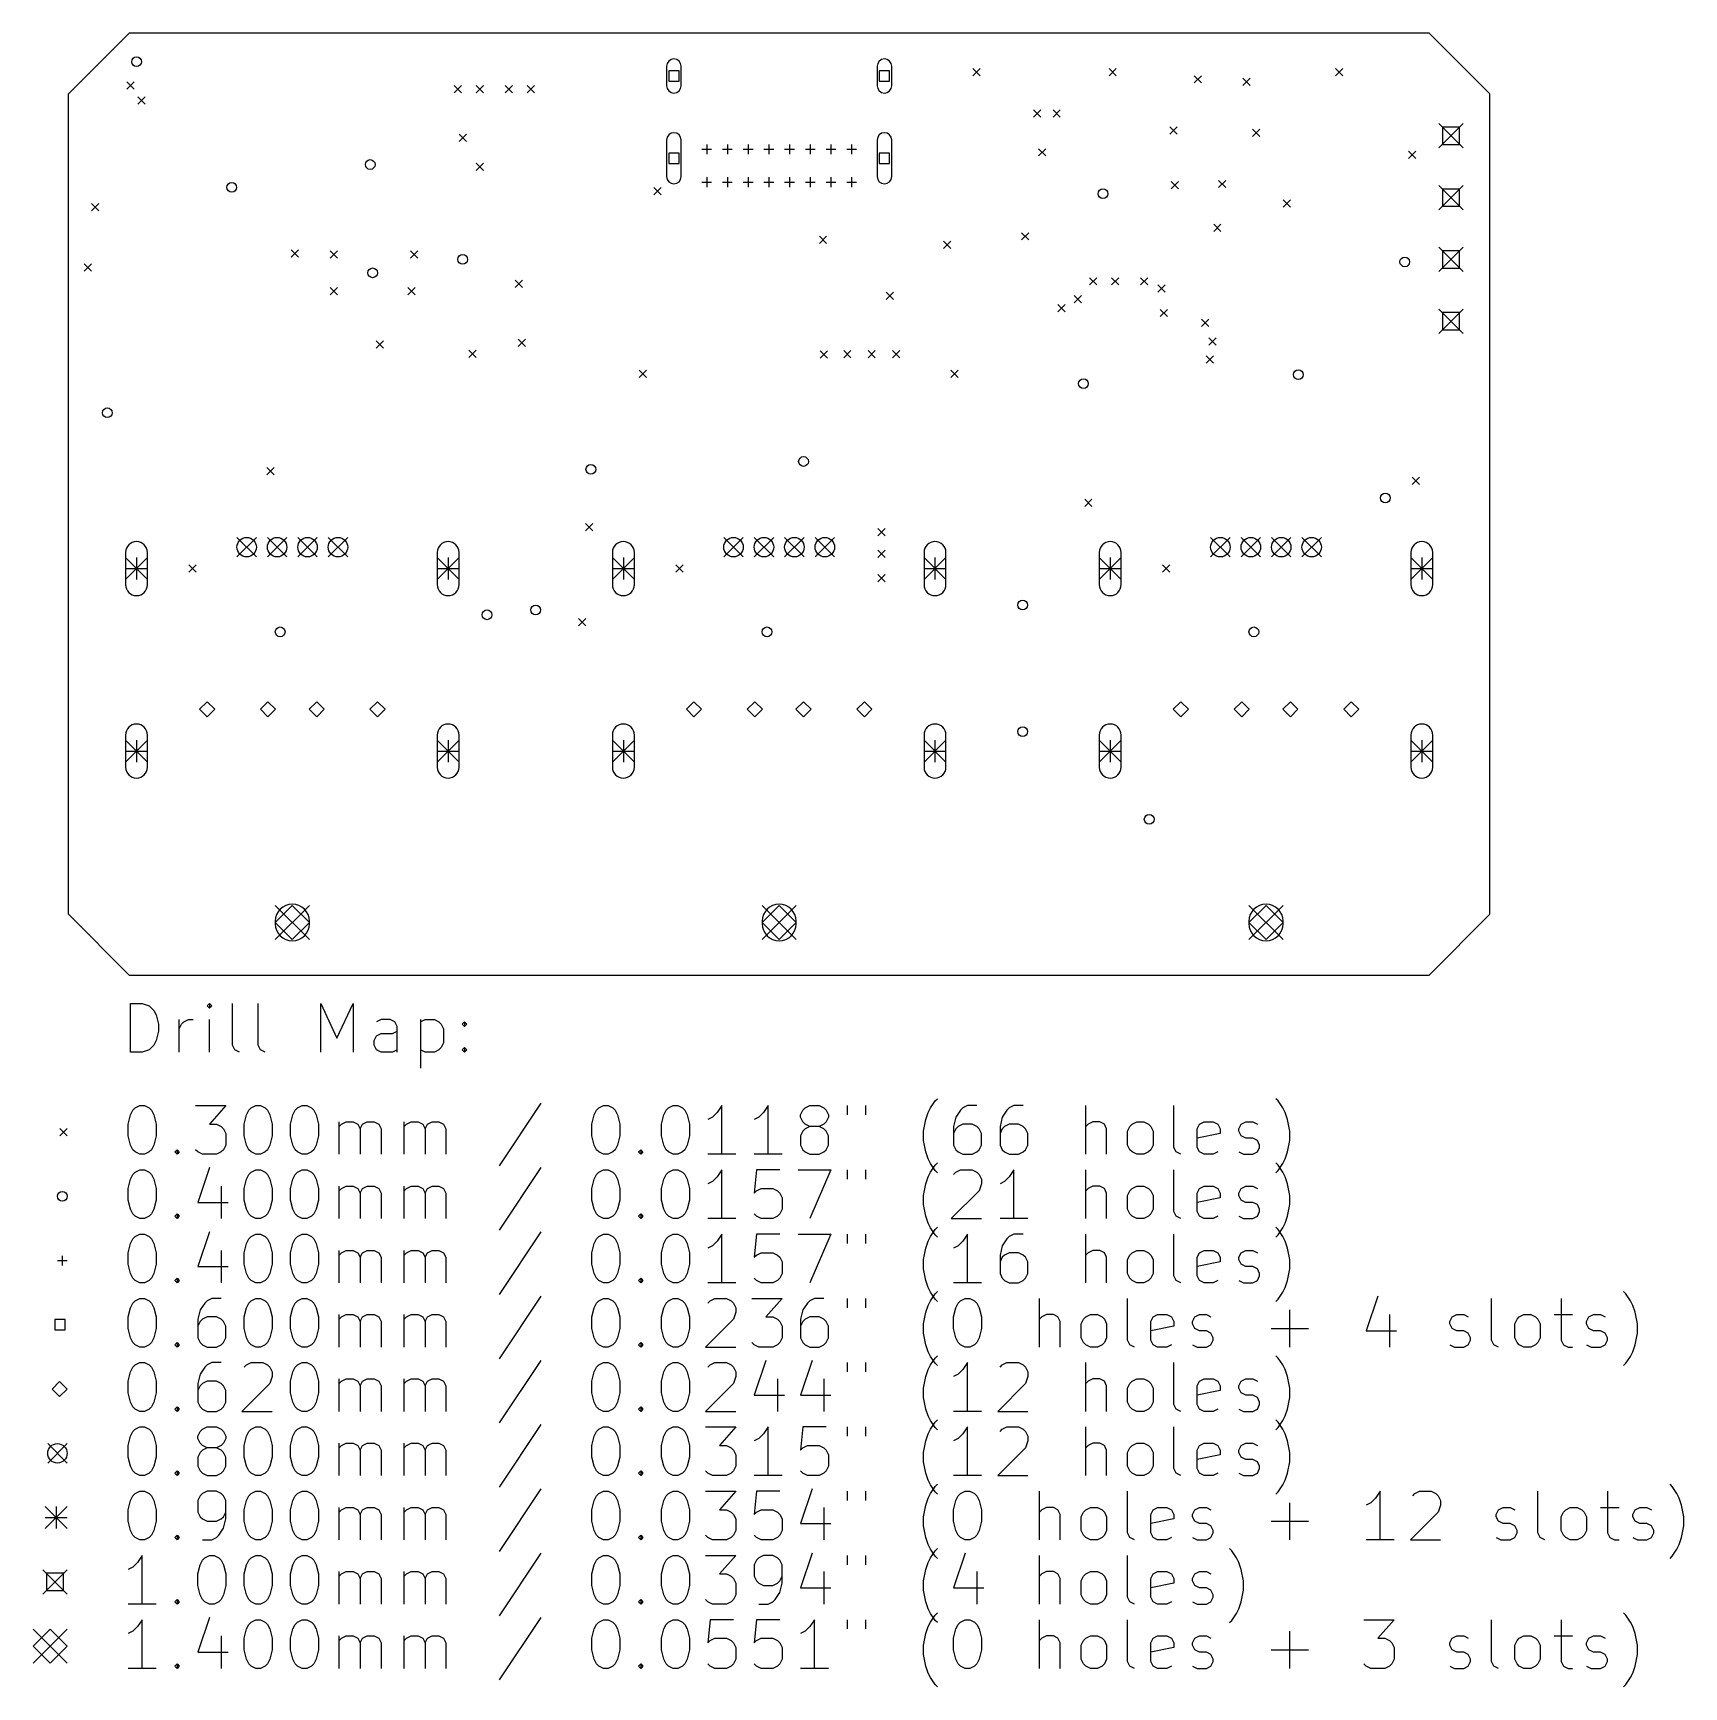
# Model space of a CAD drawing. Extents: x -1.4 to 66.4, y -67.9 to 0.
import ezdxf

# ---------------------------------------------------------------- set-up
doc = ezdxf.new("R2010")
doc.units = 0
doc.layers.add('BLACK', color=7, linetype='CONTINUOUS')

msp = doc.modelspace()

# ---------------------------------------------------------------- linework, layer by layer
at = {"layer": 'BLACK', "linetype": 'CONTINUOUS'}
for p, q in [((2.5, 0), (0, -2.5)), ((55.9, 0), (2.5, 0)), ((55.9, 0), (58.4, -2.5)), ((2.4, -2), (2.7, -2.3)), ((2.7, -2), (2.4, -2.3)), ((24.575, -1.365), (24.575, -2.165)), ((25.087134, -1.552866), (24.662866, -1.552866)), ((24.662866, -1.552866), (24.662866, -1.977134)), ((24.662866, -1.977134), (25.087134, -1.977134)), ((25.087134, -1.977134), (25.087134, -1.552866)), ((25.175, -2.165), (25.175, -1.365)), ((33.225, -1.365), (33.225, -2.165)), ((33.737134, -1.552866), (33.312866, -1.552866)), ((33.312866, -1.552866), (33.312866, -1.977134)), ((33.312866, -1.977134), (33.737134, -1.977134)), ((33.737134, -1.977134), (33.737134, -1.552866)), ((33.825, -2.165), (33.825, -1.365)), ((37.15, -1.45), (37.45, -1.75)), ((37.45, -1.45), (37.15, -1.75)), ((42.75, -1.45), (43.05, -1.75)), ((43.05, -1.45), (42.75, -1.75)), ((46.25, -1.75), (46.55, -2.05)), ((46.55, -1.75), (46.25, -2.05)), ((48.25, -1.85), (48.55, -2.15)), ((48.55, -1.85), (48.25, -2.15)), ((52.05, -1.45), (52.35, -1.75)), ((52.35, -1.45), (52.05, -1.75)), ((0, -36.2), (0, -2.5)), ((2.85, -2.625), (3.15, -2.925)), ((3.15, -2.625), (2.85, -2.925)), ((15.85, -2.15), (16.15, -2.45)), ((16.15, -2.15), (15.85, -2.45)), ((16.75, -2.15), (17.05, -2.45)), ((17.05, -2.15), (16.75, -2.45)), ((17.95, -2.15), (18.25, -2.45)), ((18.25, -2.15), (17.95, -2.45)), ((18.85, -2.15), (19.15, -2.45)), ((19.15, -2.15), (18.85, -2.45)), ((58.4, -36.2), (58.4, -2.5)), ((39.65, -3.15), (39.95, -3.45)), ((39.95, -3.15), (39.65, -3.45)), ((40.45, -3.15), (40.75, -3.45)), ((40.75, -3.15), (40.45, -3.45)), ((45.25, -3.85), (45.55, -4.15)), ((45.55, -3.85), (45.25, -4.15)), ((48.65, -3.95), (48.95, -4.25)), ((48.95, -3.95), (48.65, -4.25)), ((56.3, -3.72), (57.3, -4.72)), ((57.3, -3.72), (56.3, -4.72)), ((57.153557, -3.866443), (56.446443, -3.866443)), ((56.446443, -3.866443), (56.446443, -4.573557)), ((57.153557, -4.573557), (57.153557, -3.866443)), ((16.05, -4.15), (16.35, -4.45)), ((16.35, -4.15), (16.05, -4.45)), ((24.575, -4.395), (24.575, -5.895)), ((25.175, -5.895), (25.175, -4.395)), ((26.225, -4.575), (26.225, -4.975)), ((27.075, -4.575), (27.075, -4.975)), ((27.925, -4.575), (27.925, -4.975)), ((28.775, -4.575), (28.775, -4.975)), ((29.625, -4.575), (29.625, -4.975)), ((30.475, -4.575), (30.475, -4.975)), ((31.325, -4.575), (31.325, -4.975)), ((32.175, -4.575), (32.175, -4.975)), ((33.225, -4.395), (33.225, -5.895)), ((33.825, -5.895), (33.825, -4.395)), ((39.85, -4.75), (40.15, -5.05)), ((40.15, -4.75), (39.85, -5.05)), ((56.446443, -4.573557), (57.153557, -4.573557)), ((16.75, -5.35), (17.05, -5.65)), ((17.05, -5.35), (16.75, -5.65)), ((25.087134, -4.932866), (24.662866, -4.932866)), ((24.662866, -4.932866), (24.662866, -5.357134)), ((24.662866, -5.357134), (25.087134, -5.357134)), ((25.087134, -5.357134), (25.087134, -4.932866)), ((26.025, -4.775), (26.425, -4.775)), ((26.875, -4.775), (27.275, -4.775)), ((27.725, -4.775), (28.125, -4.775)), ((28.575, -4.775), (28.975, -4.775)), ((29.425, -4.775), (29.825, -4.775)), ((30.275, -4.775), (30.675, -4.775)), ((31.125, -4.775), (31.525, -4.775)), ((31.975, -4.775), (32.375, -4.775)), ((33.737134, -4.932866), (33.312866, -4.932866)), ((33.312866, -4.932866), (33.312866, -5.357134)), ((33.312866, -5.357134), (33.737134, -5.357134)), ((33.737134, -5.357134), (33.737134, -4.932866)), ((55.05, -4.85), (55.35, -5.15)), ((55.35, -4.85), (55.05, -5.15)), ((26.225, -5.925), (26.225, -6.325)), ((27.075, -5.925), (27.075, -6.325)), ((27.925, -5.925), (27.925, -6.325)), ((28.775, -5.925), (28.775, -6.325)), ((29.625, -5.925), (29.625, -6.325)), ((30.475, -5.925), (30.475, -6.325)), ((31.325, -5.925), (31.325, -6.325)), ((32.175, -5.925), (32.175, -6.325)), ((45.3, -6.1), (45.6, -6.4)), ((45.6, -6.1), (45.3, -6.4)), ((47.25, -6.05), (47.55, -6.35)), ((47.55, -6.05), (47.25, -6.35)), ((24.048774, -6.338903), (24.348774, -6.638903)), ((24.348774, -6.338903), (24.048774, -6.638903)), ((26.025, -6.125), (26.425, -6.125)), ((26.875, -6.125), (27.275, -6.125)), ((27.725, -6.125), (28.125, -6.125)), ((28.575, -6.125), (28.975, -6.125)), ((29.425, -6.125), (29.825, -6.125)), ((30.275, -6.125), (30.675, -6.125)), ((31.125, -6.125), (31.525, -6.125)), ((31.975, -6.125), (32.375, -6.125)), ((56.3, -6.26), (57.3, -7.26)), ((57.3, -6.26), (56.3, -7.26)), ((57.153557, -6.406443), (56.446443, -6.406443)), ((56.446443, -6.406443), (56.446443, -7.113557)), ((57.153557, -7.113557), (57.153557, -6.406443)), ((0.946769, -7.00568), (1.246769, -7.30568)), ((1.246769, -7.00568), (0.946769, -7.30568)), ((49.9, -6.85), (50.2, -7.15)), ((50.2, -6.85), (49.9, -7.15)), ((56.446443, -7.113557), (57.153557, -7.113557)), ((47.05, -7.85), (47.35, -8.15)), ((47.35, -7.85), (47.05, -8.15)), ((30.85, -8.35), (31.15, -8.65)), ((31.15, -8.35), (30.85, -8.65)), ((35.95, -8.55), (36.25, -8.85)), ((36.25, -8.55), (35.95, -8.85)), ((39.15, -8.2), (39.45, -8.5)), ((39.45, -8.2), (39.15, -8.5)), ((56.3, -8.8), (57.3, -9.8)), ((57.3, -8.8), (56.3, -9.8)), ((0.65, -9.475), (0.95, -9.775)), ((0.95, -9.475), (0.65, -9.775)), ((9.15, -8.9), (9.45, -9.2)), ((9.45, -8.9), (9.15, -9.2)), ((10.75, -8.95), (11.05, -9.25)), ((11.05, -8.95), (10.75, -9.25)), ((14.05, -8.95), (14.35, -9.25)), ((14.35, -8.95), (14.05, -9.25)), ((57.153557, -8.946443), (56.446443, -8.946443)), ((56.446443, -8.946443), (56.446443, -9.653557)), ((57.153557, -9.653557), (57.153557, -8.946443)), ((18.35, -10.15), (18.65, -10.45)), ((18.65, -10.15), (18.35, -10.45)), ((41.95, -10.05), (42.25, -10.35)), ((42.25, -10.05), (41.95, -10.35)), ((42.85, -10.05), (43.15, -10.35)), ((43.15, -10.05), (42.85, -10.35)), ((44.05, -10.05), (44.35, -10.35)), ((44.35, -10.05), (44.05, -10.35)), ((56.446443, -9.653557), (57.153557, -9.653557)), ((10.75, -10.45), (11.05, -10.75)), ((11.05, -10.45), (10.75, -10.75)), ((13.95, -10.45), (14.25, -10.75)), ((14.25, -10.45), (13.95, -10.75)), ((33.592301, -10.65), (33.892301, -10.95)), ((33.892301, -10.65), (33.592301, -10.95)), ((41.323223, -10.776777), (41.623223, -11.076777)), ((41.623223, -10.776777), (41.323223, -11.076777)), ((44.75, -10.35), (45.05, -10.65)), ((45.05, -10.35), (44.75, -10.65)), ((40.65, -11.15), (40.95, -11.45)), ((40.95, -11.15), (40.65, -11.45)), ((44.85, -11.35), (45.15, -11.65)), ((45.15, -11.35), (44.85, -11.65)), ((56.3, -11.34), (57.3, -12.34)), ((57.3, -11.34), (56.3, -12.34)), ((57.153557, -11.486443), (56.446443, -11.486443)), ((56.446443, -11.486443), (56.446443, -12.193557)), ((57.153557, -12.193557), (57.153557, -11.486443)), ((46.55, -11.75), (46.85, -12.05)), ((46.85, -11.75), (46.55, -12.05)), ((56.446443, -12.193557), (57.153557, -12.193557)), ((12.65, -12.65), (12.95, -12.95)), ((12.95, -12.65), (12.65, -12.95)), ((18.47898, -12.57898), (18.77898, -12.87898)), ((18.77898, -12.57898), (18.47898, -12.87898)), ((46.854263, -12.523281), (47.154263, -12.823281)), ((47.154263, -12.523281), (46.854263, -12.823281)), ((16.45, -13.025), (16.75, -13.325)), ((16.75, -13.025), (16.45, -13.325)), ((30.882958, -13.05), (31.182958, -13.35)), ((31.182958, -13.05), (30.882958, -13.35)), ((31.85, -13.0438), (32.15, -13.3438)), ((32.15, -13.0438), (31.85, -13.3438)), ((32.85, -13.0438), (33.15, -13.3438)), ((33.15, -13.0438), (32.85, -13.3438)), ((33.85, -13.0438), (34.15, -13.3438)), ((34.15, -13.0438), (33.85, -13.3438)), ((46.736086, -13.263914), (47.036086, -13.563914)), ((47.036086, -13.263914), (46.736086, -13.563914)), ((23.45, -13.85), (23.75, -14.15)), ((23.75, -13.85), (23.45, -14.15)), ((36.25, -13.85), (36.55, -14.15)), ((36.55, -13.85), (36.25, -14.15)), ((8.15, -17.85), (8.45, -18.15)), ((8.45, -17.85), (8.15, -18.15)), ((55.2, -18.244214), (55.5, -18.544214)), ((55.5, -18.244214), (55.2, -18.544214)), ((41.75, -19.15), (42.05, -19.45)), ((42.05, -19.15), (41.75, -19.45)), ((21.25, -20.15), (21.55, -20.45)), ((21.55, -20.15), (21.25, -20.45)), ((33.25, -20.35), (33.55, -20.65)), ((33.55, -20.35), (33.25, -20.65)), ((6.925, -20.72), (7.725, -21.52)), ((7.725, -20.72), (6.925, -21.52)), ((8.175, -20.72), (8.975, -21.52)), ((8.975, -20.72), (8.175, -21.52)), ((9.425, -20.72), (10.225, -21.52)), ((10.225, -20.72), (9.425, -21.52)), ((10.675, -20.72), (11.475, -21.52)), ((11.475, -20.72), (10.675, -21.52)), ((26.925, -20.72), (27.725, -21.52)), ((27.725, -20.72), (26.925, -21.52)), ((28.175, -20.72), (28.975, -21.52)), ((28.975, -20.72), (28.175, -21.52)), ((29.425, -20.72), (30.225, -21.52)), ((30.225, -20.72), (29.425, -21.52)), ((30.675, -20.72), (31.475, -21.52)), ((31.475, -20.72), (30.675, -21.52)), ((46.925, -20.72), (47.725, -21.52)), ((47.725, -20.72), (46.925, -21.52)), ((48.175, -20.72), (48.975, -21.52)), ((48.975, -20.72), (48.175, -21.52)), ((49.425, -20.72), (50.225, -21.52)), ((50.225, -20.72), (49.425, -21.52)), ((50.675, -20.72), (51.475, -21.52)), ((51.475, -20.72), (50.675, -21.52)), ((2.35, -21.34), (2.35, -22.66)), ((2.35, -21.55), (3.25, -22.45)), ((3.25, -21.55), (2.35, -22.45)), ((2.8, -21.55), (2.8, -22.45)), ((3.25, -22.66), (3.25, -21.34)), ((15.15, -21.34), (15.15, -22.66)), ((15.15, -21.55), (16.05, -22.45)), ((16.05, -21.55), (15.15, -22.45)), ((15.6, -21.55), (15.6, -22.45)), ((16.05, -22.66), (16.05, -21.34)), ((22.35, -21.34), (22.35, -22.66)), ((22.35, -21.55), (23.25, -22.45)), ((23.25, -21.55), (22.35, -22.45)), ((22.8, -21.55), (22.8, -22.45)), ((23.25, -22.66), (23.25, -21.34)), ((33.25, -21.25), (33.55, -21.55)), ((33.55, -21.25), (33.25, -21.55)), ((35.15, -21.34), (35.15, -22.66)), ((35.15, -21.55), (36.05, -22.45)), ((36.05, -21.55), (35.15, -22.45)), ((35.6, -21.55), (35.6, -22.45)), ((36.05, -22.66), (36.05, -21.34)), ((42.35, -21.34), (42.35, -22.66)), ((42.35, -21.55), (43.25, -22.45)), ((43.25, -21.55), (42.35, -22.45)), ((42.8, -21.55), (42.8, -22.45)), ((43.25, -22.66), (43.25, -21.34)), ((55.15, -21.34), (55.15, -22.66)), ((55.15, -21.55), (56.05, -22.45)), ((56.05, -21.55), (55.15, -22.45)), ((55.6, -21.55), (55.6, -22.45)), ((56.05, -22.66), (56.05, -21.34)), ((2.35, -22), (3.25, -22)), ((4.95, -21.85), (5.25, -22.15)), ((5.25, -21.85), (4.95, -22.15)), ((15.15, -22), (16.05, -22)), ((22.35, -22), (23.25, -22)), ((24.95, -21.85), (25.25, -22.15)), ((25.25, -21.85), (24.95, -22.15)), ((33.25, -22.25), (33.55, -22.55)), ((33.55, -22.25), (33.25, -22.55)), ((35.15, -22), (36.05, -22)), ((42.35, -22), (43.25, -22)), ((44.95, -21.85), (45.25, -22.15)), ((45.25, -21.85), (44.95, -22.15)), ((55.15, -22), (56.05, -22)), ((20.955, -24.055), (21.255, -24.355)), ((21.255, -24.055), (20.955, -24.355)), ((5.7, -27.47), (5.39, -27.78)), ((5.39, -27.78), (5.7, -28.09)), ((6.01, -27.78), (5.7, -27.47)), ((5.7, -28.09), (6.01, -27.78)), ((8.2, -27.47), (7.89, -27.78)), ((7.89, -27.78), (8.2, -28.09)), ((8.51, -27.78), (8.2, -27.47)), ((8.2, -28.09), (8.51, -27.78)), ((10.2, -27.47), (9.89, -27.78)), ((9.89, -27.78), (10.2, -28.09)), ((10.51, -27.78), (10.2, -27.47)), ((10.2, -28.09), (10.51, -27.78)), ((12.7, -27.47), (12.39, -27.78)), ((12.39, -27.78), (12.7, -28.09)), ((13.01, -27.78), (12.7, -27.47)), ((12.7, -28.09), (13.01, -27.78)), ((25.7, -27.47), (25.39, -27.78)), ((25.39, -27.78), (25.7, -28.09)), ((26.01, -27.78), (25.7, -27.47)), ((25.7, -28.09), (26.01, -27.78)), ((28.2, -27.47), (27.89, -27.78)), ((27.89, -27.78), (28.2, -28.09)), ((28.51, -27.78), (28.2, -27.47)), ((28.2, -28.09), (28.51, -27.78)), ((30.2, -27.47), (29.89, -27.78)), ((29.89, -27.78), (30.2, -28.09)), ((30.51, -27.78), (30.2, -27.47)), ((30.2, -28.09), (30.51, -27.78)), ((32.7, -27.47), (32.39, -27.78)), ((32.39, -27.78), (32.7, -28.09)), ((33.01, -27.78), (32.7, -27.47)), ((32.7, -28.09), (33.01, -27.78)), ((45.7, -27.47), (45.39, -27.78)), ((45.39, -27.78), (45.7, -28.09)), ((46.01, -27.78), (45.7, -27.47)), ((45.7, -28.09), (46.01, -27.78)), ((48.2, -27.47), (47.89, -27.78)), ((47.89, -27.78), (48.2, -28.09)), ((48.51, -27.78), (48.2, -27.47)), ((48.2, -28.09), (48.51, -27.78)), ((50.2, -27.47), (49.89, -27.78)), ((49.89, -27.78), (50.2, -28.09)), ((50.51, -27.78), (50.2, -27.47)), ((50.2, -28.09), (50.51, -27.78)), ((52.7, -27.47), (52.39, -27.78)), ((52.39, -27.78), (52.7, -28.09)), ((53.01, -27.78), (52.7, -27.47)), ((52.7, -28.09), (53.01, -27.78)), ((2.35, -28.84), (2.35, -30.16)), ((2.35, -29.05), (3.25, -29.95)), ((3.25, -29.05), (2.35, -29.95)), ((2.8, -29.05), (2.8, -29.95)), ((3.25, -30.16), (3.25, -28.84)), ((15.15, -28.84), (15.15, -30.16)), ((15.15, -29.05), (16.05, -29.95)), ((16.05, -29.05), (15.15, -29.95)), ((15.6, -29.05), (15.6, -29.95)), ((16.05, -30.16), (16.05, -28.84)), ((22.35, -28.84), (22.35, -30.16)), ((22.35, -29.05), (23.25, -29.95)), ((23.25, -29.05), (22.35, -29.95)), ((22.8, -29.05), (22.8, -29.95)), ((23.25, -30.16), (23.25, -28.84)), ((35.15, -28.84), (35.15, -30.16)), ((35.15, -29.05), (36.05, -29.95)), ((36.05, -29.05), (35.15, -29.95)), ((35.6, -29.05), (35.6, -29.95)), ((36.05, -30.16), (36.05, -28.84)), ((42.35, -28.84), (42.35, -30.16)), ((42.35, -29.05), (43.25, -29.95)), ((43.25, -29.05), (42.35, -29.95)), ((42.8, -29.05), (42.8, -29.95)), ((43.25, -30.16), (43.25, -28.84)), ((55.15, -28.84), (55.15, -30.16)), ((55.15, -29.05), (56.05, -29.95)), ((56.05, -29.05), (55.15, -29.95)), ((55.6, -29.05), (55.6, -29.95)), ((56.05, -30.16), (56.05, -28.84)), ((2.35, -29.5), (3.25, -29.5)), ((15.15, -29.5), (16.05, -29.5)), ((22.35, -29.5), (23.25, -29.5)), ((35.15, -29.5), (36.05, -29.5)), ((42.35, -29.5), (43.25, -29.5)), ((55.15, -29.5), (56.05, -29.5)), ((8.5, -35.84), (9.9, -37.24)), ((9.9, -35.84), (8.5, -37.24)), ((9.2, -35.84), (8.5, -36.54)), ((9.9, -36.54), (9.2, -35.84)), ((28.5, -35.84), (29.9, -37.24)), ((29.9, -35.84), (28.5, -37.24)), ((29.2, -35.84), (28.5, -36.54)), ((29.9, -36.54), (29.2, -35.84)), ((48.5, -35.84), (49.9, -37.24)), ((49.9, -35.84), (48.5, -37.24)), ((49.2, -35.84), (48.5, -36.54)), ((49.9, -36.54), (49.2, -35.84)), ((2.5, -38.7), (0, -36.2)), ((8.5, -36.49), (8.5, -36.59)), ((8.5, -36.54), (9.2, -37.24)), ((9.2, -37.24), (9.9, -36.54)), ((9.9, -36.59), (9.9, -36.49)), ((28.5, -36.49), (28.5, -36.59)), ((28.5, -36.54), (29.2, -37.24)), ((29.2, -37.24), (29.9, -36.54)), ((29.9, -36.59), (29.9, -36.49)), ((48.5, -36.49), (48.5, -36.59)), ((48.5, -36.54), (49.2, -37.24)), ((49.2, -37.24), (49.9, -36.54)), ((49.9, -36.59), (49.9, -36.49)), ((55.9, -38.7), (58.4, -36.2)), ((2.5, -38.7), (55.9, -38.7)), ((2.557768, -41.864838), (2.557768, -39.864838)), ((2.557768, -39.864838), (3.033958, -39.864838)), ((3.033958, -39.864838), (3.319673, -39.960076)), ((3.319673, -39.960076), (3.510149, -40.150552)), ((5.795863, -39.864838), (5.700625, -39.960076)), ((5.700625, -39.960076), (5.795863, -40.055314)), ((5.891101, -39.960076), (5.795863, -39.864838)), ((5.795863, -39.864838), (5.795863, -40.055314)), ((5.795863, -40.055314), (5.891101, -39.960076)), ((6.748244, -41.579123), (6.748244, -39.864838)), ((7.795863, -41.579123), (7.795863, -39.864838)), ((10.367292, -41.864838), (10.367292, -39.864838)), ((10.367292, -39.864838), (11.033959, -41.293409)), ((11.033959, -41.293409), (11.700625, -39.864838)), ((11.700625, -39.864838), (11.700625, -41.864838)), ((3.510149, -40.150552), (3.605387, -40.341028)), ((3.605387, -40.341028), (3.700625, -40.72198)), ((3.700625, -40.72198), (3.700625, -41.007695)), ((4.557768, -41.864838), (4.557768, -40.531504)), ((4.557768, -40.912457), (4.653006, -40.72198)), ((4.653006, -40.72198), (4.748244, -40.626742)), ((4.748244, -40.626742), (4.93872, -40.531504)), ((4.93872, -40.531504), (5.129197, -40.531504)), ((5.795863, -41.864838), (5.795863, -40.531504)), ((12.843482, -40.531504), (12.653006, -40.626742)), ((13.224435, -40.531504), (12.843482, -40.531504)), ((13.414911, -40.626742), (13.224435, -40.531504)), ((13.510149, -40.817219), (13.414911, -40.626742)), ((14.46253, -40.531504), (14.46253, -42.531504)), ((14.46253, -40.626742), (14.653006, -40.531504)), ((14.653006, -40.531504), (15.033959, -40.531504)), ((15.033959, -40.531504), (15.224435, -40.626742)), ((15.224435, -40.626742), (15.319673, -40.72198)), ((15.319673, -40.72198), (15.414911, -40.912457)), ((16.176816, -40.72198), (16.272054, -40.626742)), ((16.272054, -40.817219), (16.176816, -40.72198)), ((16.272054, -40.626742), (16.367292, -40.72198)), ((16.272054, -40.626742), (16.272054, -40.817219)), ((16.367292, -40.72198), (16.272054, -40.817219)), ((3.605387, -41.388647), (3.510149, -41.579123)), ((3.700625, -41.007695), (3.605387, -41.388647)), ((12.557768, -41.388647), (12.653006, -41.198171)), ((12.557768, -41.579123), (12.557768, -41.388647)), ((12.653006, -41.198171), (12.843482, -41.102933)), ((12.843482, -41.102933), (13.319673, -41.102933)), ((13.319673, -41.102933), (13.510149, -41.007695)), ((13.510149, -41.864838), (13.510149, -40.817219)), ((15.414911, -40.912457), (15.414911, -41.483885)), ((3.033958, -41.864838), (2.557768, -41.864838)), ((3.319673, -41.7696), (3.033958, -41.864838)), ((3.510149, -41.579123), (3.319673, -41.7696)), ((6.843482, -41.7696), (6.748244, -41.579123)), ((7.033958, -41.864838), (6.843482, -41.7696)), ((7.891101, -41.7696), (7.795863, -41.579123)), ((8.081577, -41.864838), (7.891101, -41.7696)), ((12.653006, -41.7696), (12.557768, -41.579123)), ((12.843482, -41.864838), (12.653006, -41.7696)), ((13.319673, -41.864838), (12.843482, -41.864838)), ((13.510149, -41.7696), (13.319673, -41.864838)), ((14.653006, -41.864838), (14.46253, -41.7696)), ((15.033959, -41.864838), (14.653006, -41.864838)), ((15.224435, -41.7696), (15.033959, -41.864838)), ((15.319673, -41.674361), (15.224435, -41.7696)), ((15.414911, -41.483885), (15.319673, -41.674361)), ((16.176816, -41.7696), (16.272054, -41.674361)), ((16.272054, -41.864838), (16.176816, -41.7696)), ((16.272054, -41.674361), (16.367292, -41.7696)), ((16.272054, -41.674361), (16.272054, -41.864838)), ((16.367292, -41.7696), (16.272054, -41.864838)), ((2.653006, -44.255314), (2.748244, -44.160076)), ((2.748244, -44.160076), (2.93872, -44.064838)), ((2.93872, -44.064838), (3.129197, -44.064838)), ((3.129197, -44.064838), (3.319673, -44.160076)), ((3.319673, -44.160076), (3.414911, -44.255314)), ((5.224435, -44.064838), (6.46253, -44.064838)), ((6.46253, -44.064838), (5.795863, -44.826742)), ((7.414911, -44.255314), (7.510149, -44.160076)), ((7.510149, -44.160076), (7.700625, -44.064838)), ((7.700625, -44.064838), (7.891102, -44.064838)), ((7.891102, -44.064838), (8.081578, -44.160076)), ((8.081578, -44.160076), (8.176816, -44.255314)), ((9.319673, -44.255314), (9.414911, -44.160076)), ((9.414911, -44.160076), (9.605387, -44.064838)), ((9.605387, -44.064838), (9.795864, -44.064838)), ((9.795864, -44.064838), (9.98634, -44.160076)), ((9.98634, -44.160076), (10.081578, -44.255314)), ((19.414912, -43.9696), (17.700627, -46.541028)), ((21.700627, -44.255314), (21.795865, -44.160076)), ((21.795865, -44.160076), (21.986341, -44.064838)), ((21.986341, -44.064838), (22.176818, -44.064838)), ((22.176818, -44.064838), (22.367294, -44.160076)), ((22.367294, -44.160076), (22.462532, -44.255314)), ((24.55777, -44.255314), (24.653008, -44.160076)), ((24.653008, -44.160076), (24.843484, -44.064838)), ((24.843484, -44.064838), (25.033961, -44.064838)), ((25.033961, -44.064838), (25.224437, -44.160076)), ((25.224437, -44.160076), (25.319675, -44.255314)), ((26.843484, -44.064838), (26.653008, -44.350552)), ((26.843484, -46.064838), (26.843484, -44.064838)), ((28.748246, -44.064838), (28.55777, -44.350552)), ((28.748246, -46.064838), (28.748246, -44.064838)), ((30.176818, -44.255314), (30.272056, -44.160076)), ((30.272056, -44.160076), (30.462532, -44.064838)), ((30.462532, -44.064838), (30.843485, -44.064838)), ((30.843485, -44.064838), (31.033961, -44.160076)), ((31.033961, -44.160076), (31.129199, -44.255314)), ((31.986342, -44.064838), (31.986342, -44.44579)), ((32.748247, -44.064838), (32.748247, -44.44579)), ((35.319676, -44.350552), (35.414914, -44.160076)), ((35.414914, -44.160076), (35.60539, -43.874361)), ((35.60539, -43.874361), (35.700629, -43.779123)), ((36.748247, -44.160076), (36.653009, -44.255314)), ((36.938723, -44.064838), (36.748247, -44.160076)), ((37.319676, -44.064838), (36.938723, -44.064838)), ((38.653009, -44.160076), (38.557771, -44.255314)), ((38.843485, -44.064838), (38.653009, -44.160076)), ((39.224438, -44.064838), (38.843485, -44.064838)), ((41.795867, -46.064838), (41.795867, -44.064838)), ((45.414915, -45.779123), (45.414915, -44.064838)), ((49.70063, -43.874361), (49.605392, -43.779123)), ((49.891106, -44.160076), (49.70063, -43.874361)), ((49.986344, -44.350552), (49.891106, -44.160076)), ((2.46253, -44.826742), (2.557768, -44.44579)), ((2.46253, -45.302933), (2.46253, -44.826742)), ((2.557768, -44.44579), (2.653006, -44.255314)), ((3.414911, -44.255314), (3.510149, -44.44579)), ((3.510149, -44.44579), (3.605387, -44.826742)), ((3.605387, -44.826742), (3.605387, -45.302933)), ((5.795863, -44.826742), (6.081578, -44.826742)), ((6.081578, -44.826742), (6.272054, -44.92198)), ((7.224435, -44.826742), (7.319673, -44.44579)), ((7.224435, -45.302933), (7.224435, -44.826742)), ((7.319673, -44.44579), (7.414911, -44.255314)), ((8.176816, -44.255314), (8.272054, -44.44579)), ((8.272054, -44.44579), (8.367292, -44.826742)), ((8.367292, -44.826742), (8.367292, -45.302933)), ((9.129197, -44.826742), (9.224435, -44.44579)), ((9.129197, -45.302933), (9.129197, -44.826742)), ((9.224435, -44.44579), (9.319673, -44.255314)), ((10.081578, -44.255314), (10.176816, -44.44579)), ((10.176816, -44.44579), (10.272054, -44.826742)), ((10.272054, -44.826742), (10.272054, -45.302933)), ((11.129197, -46.064838), (11.129197, -44.731504)), ((11.129197, -44.92198), (11.224435, -44.826742)), ((11.224435, -44.826742), (11.414911, -44.731504)), ((11.414911, -44.731504), (11.700626, -44.731504)), ((11.700626, -44.731504), (11.891102, -44.826742)), ((11.891102, -44.826742), (11.98634, -45.017219)), ((11.98634, -45.017219), (12.081578, -44.826742)), ((12.081578, -44.826742), (12.272054, -44.731504)), ((12.272054, -44.731504), (12.557768, -44.731504)), ((12.557768, -44.731504), (12.748245, -44.826742)), ((12.748245, -44.826742), (12.843483, -45.017219)), ((13.795864, -46.064838), (13.795864, -44.731504)), ((13.795864, -44.92198), (13.891102, -44.826742)), ((13.891102, -44.826742), (14.081578, -44.731504)), ((14.081578, -44.731504), (14.367293, -44.731504)), ((14.367293, -44.731504), (14.557769, -44.826742)), ((14.557769, -44.826742), (14.653007, -45.017219)), ((14.653007, -45.017219), (14.748245, -44.826742)), ((14.748245, -44.826742), (14.938721, -44.731504)), ((14.938721, -44.731504), (15.224435, -44.731504)), ((15.224435, -44.731504), (15.414912, -44.826742)), ((15.414912, -44.826742), (15.51015, -45.017219)), ((21.510151, -44.826742), (21.605389, -44.44579)), ((21.510151, -45.302933), (21.510151, -44.826742)), ((21.605389, -44.44579), (21.700627, -44.255314)), ((22.462532, -44.255314), (22.55777, -44.44579)), ((22.55777, -44.44579), (22.653008, -44.826742)), ((22.653008, -44.826742), (22.653008, -45.302933)), ((24.367294, -44.826742), (24.462532, -44.44579)), ((24.367294, -45.302933), (24.367294, -44.826742)), ((24.462532, -44.44579), (24.55777, -44.255314)), ((25.319675, -44.255314), (25.414913, -44.44579)), ((25.414913, -44.44579), (25.510151, -44.826742)), ((25.510151, -44.826742), (25.510151, -45.302933)), ((26.462532, -44.541028), (26.272056, -44.636266)), ((26.653008, -44.350552), (26.462532, -44.541028)), ((28.367294, -44.541028), (28.176818, -44.636266)), ((28.55777, -44.350552), (28.367294, -44.541028)), ((30.08158, -44.44579), (30.176818, -44.255314)), ((30.08158, -44.541028), (30.08158, -44.44579)), ((30.176818, -44.731504), (30.08158, -44.541028)), ((30.272056, -44.826742), (30.176818, -44.731504)), ((30.462532, -44.92198), (30.272056, -44.826742)), ((31.033961, -44.826742), (30.843485, -44.92198)), ((31.129199, -44.731504), (31.033961, -44.826742)), ((31.129199, -44.255314), (31.224437, -44.44579)), ((31.224437, -44.541028), (31.129199, -44.731504)), ((31.224437, -44.44579), (31.224437, -44.541028)), ((35.1292, -45.112457), (35.224438, -44.636266)), ((35.224438, -44.636266), (35.319676, -44.350552)), ((36.462533, -44.541028), (36.367295, -44.92198)), ((36.653009, -44.255314), (36.462533, -44.541028)), ((36.748247, -44.826742), (36.557771, -44.92198)), ((37.1292, -44.826742), (36.748247, -44.826742)), ((37.319676, -44.92198), (37.1292, -44.826742)), ((38.367295, -44.541028), (38.272057, -44.92198)), ((38.557771, -44.255314), (38.367295, -44.541028)), ((38.653009, -44.826742), (38.462533, -44.92198)), ((39.033962, -44.826742), (38.653009, -44.826742)), ((39.224438, -44.92198), (39.033962, -44.826742)), ((41.891105, -44.826742), (41.795867, -44.92198)), ((42.081581, -44.731504), (41.891105, -44.826742)), ((42.367296, -44.731504), (42.081581, -44.731504)), ((42.557772, -44.826742), (42.367296, -44.731504)), ((42.65301, -45.017219), (42.557772, -44.826742)), ((43.605391, -44.92198), (43.700629, -44.826742)), ((43.700629, -44.826742), (43.891105, -44.731504)), ((43.891105, -44.731504), (44.17682, -44.731504)), ((44.17682, -44.731504), (44.367296, -44.826742)), ((44.367296, -44.826742), (44.462534, -44.92198)), ((46.367296, -45.017219), (46.462534, -44.826742)), ((46.462534, -44.826742), (46.65301, -44.731504)), ((46.65301, -44.731504), (47.033963, -44.731504)), ((47.033963, -44.731504), (47.224439, -44.826742)), ((47.224439, -44.826742), (47.319677, -45.017219)), ((48.081582, -45.017219), (48.17682, -44.826742)), ((48.17682, -44.826742), (48.367296, -44.731504)), ((48.367296, -44.731504), (48.65301, -44.731504)), ((48.65301, -44.731504), (48.843487, -44.826742)), ((50.081582, -44.636266), (49.986344, -44.350552)), ((50.17682, -45.112457), (50.081582, -44.636266)), ((-0.35, -45), (-0.05, -45.3)), ((-0.05, -45), (-0.35, -45.3)), ((2.557768, -45.683885), (2.46253, -45.302933)), ((3.605387, -45.302933), (3.510149, -45.683885)), ((6.272054, -44.92198), (6.367292, -45.017219)), ((6.367292, -45.017219), (6.46253, -45.207695)), ((6.46253, -45.207695), (6.46253, -45.683885)), ((7.319673, -45.683885), (7.224435, -45.302933)), ((8.367292, -45.302933), (8.272054, -45.683885)), ((9.224435, -45.683885), (9.129197, -45.302933)), ((10.272054, -45.302933), (10.176816, -45.683885)), ((11.98634, -45.017219), (11.98634, -46.064838)), ((12.843483, -45.017219), (12.843483, -46.064838)), ((14.653007, -45.017219), (14.653007, -46.064838)), ((15.51015, -45.017219), (15.51015, -46.064838)), ((21.605389, -45.683885), (21.510151, -45.302933)), ((22.653008, -45.302933), (22.55777, -45.683885)), ((24.462532, -45.683885), (24.367294, -45.302933)), ((25.510151, -45.302933), (25.414913, -45.683885)), ((30.176818, -45.112457), (30.08158, -45.302933)), ((30.08158, -45.302933), (30.08158, -45.683885)), ((30.272056, -45.017219), (30.176818, -45.112457)), ((30.462532, -44.92198), (30.272056, -45.017219)), ((30.843485, -44.92198), (30.462532, -44.92198)), ((31.033961, -45.017219), (30.843485, -44.92198)), ((31.129199, -45.112457), (31.033961, -45.017219)), ((31.224437, -45.302933), (31.129199, -45.112457)), ((31.224437, -45.683885), (31.224437, -45.302933)), ((35.1292, -45.493409), (35.1292, -45.112457)), ((35.224438, -45.9696), (35.1292, -45.493409)), ((36.367295, -44.92198), (36.367295, -45.683885)), ((36.462533, -45.017219), (36.367295, -45.207695)), ((36.557771, -44.92198), (36.462533, -45.017219)), ((37.414914, -45.017219), (37.319676, -44.92198)), ((37.510152, -45.207695), (37.414914, -45.017219)), ((37.510152, -45.683885), (37.510152, -45.207695)), ((38.272057, -44.92198), (38.272057, -45.683885)), ((38.367295, -45.017219), (38.272057, -45.207695)), ((38.462533, -44.92198), (38.367295, -45.017219)), ((39.319676, -45.017219), (39.224438, -44.92198)), ((39.414914, -45.207695), (39.319676, -45.017219)), ((39.414914, -45.683885), (39.414914, -45.207695)), ((42.65301, -46.064838), (42.65301, -45.017219)), ((43.510153, -45.112457), (43.605391, -44.92198)), ((43.510153, -45.683885), (43.510153, -45.112457)), ((44.462534, -44.92198), (44.557772, -45.112457)), ((44.557772, -45.112457), (44.557772, -45.683885)), ((46.367296, -45.779123), (46.367296, -45.017219)), ((47.319677, -45.207695), (46.367296, -45.398171)), ((47.319677, -45.017219), (47.319677, -45.207695)), ((48.081582, -45.112457), (48.081582, -45.017219)), ((48.17682, -45.302933), (48.081582, -45.112457)), ((48.367296, -45.398171), (48.17682, -45.302933)), ((48.65301, -45.398171), (48.367296, -45.398171)), ((48.843487, -45.493409), (48.65301, -45.398171)), ((48.938725, -45.683885), (48.843487, -45.493409)), ((50.081582, -45.9696), (50.17682, -45.493409)), ((50.17682, -45.493409), (50.17682, -45.112457)), ((2.653006, -45.874361), (2.557768, -45.683885)), ((2.748244, -45.9696), (2.653006, -45.874361)), ((2.93872, -46.064838), (2.748244, -45.9696)), ((3.129197, -46.064838), (2.93872, -46.064838)), ((3.319673, -45.9696), (3.129197, -46.064838)), ((3.414911, -45.874361), (3.319673, -45.9696)), ((3.510149, -45.683885), (3.414911, -45.874361)), ((4.367292, -45.9696), (4.46253, -45.874361)), ((4.46253, -46.064838), (4.367292, -45.9696)), ((4.46253, -45.874361), (4.557768, -45.9696)), ((4.46253, -45.874361), (4.46253, -46.064838)), ((4.557768, -45.9696), (4.46253, -46.064838)), ((5.319673, -45.9696), (5.224435, -45.874361)), ((5.510149, -46.064838), (5.319673, -45.9696)), ((6.081578, -46.064838), (5.510149, -46.064838)), ((6.272054, -45.9696), (6.081578, -46.064838)), ((6.367292, -45.874361), (6.272054, -45.9696)), ((6.46253, -45.683885), (6.367292, -45.874361)), ((7.414911, -45.874361), (7.319673, -45.683885)), ((7.510149, -45.9696), (7.414911, -45.874361)), ((7.700625, -46.064838), (7.510149, -45.9696)), ((7.891102, -46.064838), (7.700625, -46.064838)), ((8.081578, -45.9696), (7.891102, -46.064838)), ((8.176816, -45.874361), (8.081578, -45.9696)), ((8.272054, -45.683885), (8.176816, -45.874361)), ((9.319673, -45.874361), (9.224435, -45.683885)), ((9.414911, -45.9696), (9.319673, -45.874361)), ((9.605387, -46.064838), (9.414911, -45.9696)), ((9.795864, -46.064838), (9.605387, -46.064838)), ((9.98634, -45.9696), (9.795864, -46.064838)), ((10.081578, -45.874361), (9.98634, -45.9696)), ((10.176816, -45.683885), (10.081578, -45.874361)), ((21.700627, -45.874361), (21.605389, -45.683885)), ((21.795865, -45.9696), (21.700627, -45.874361)), ((21.986341, -46.064838), (21.795865, -45.9696)), ((22.176818, -46.064838), (21.986341, -46.064838)), ((22.367294, -45.9696), (22.176818, -46.064838)), ((22.462532, -45.874361), (22.367294, -45.9696)), ((22.55777, -45.683885), (22.462532, -45.874361)), ((23.414913, -45.9696), (23.510151, -45.874361)), ((23.510151, -46.064838), (23.414913, -45.9696)), ((23.510151, -45.874361), (23.605389, -45.9696)), ((23.510151, -45.874361), (23.510151, -46.064838)), ((23.605389, -45.9696), (23.510151, -46.064838)), ((24.55777, -45.874361), (24.462532, -45.683885)), ((24.653008, -45.9696), (24.55777, -45.874361)), ((24.843484, -46.064838), (24.653008, -45.9696)), ((25.033961, -46.064838), (24.843484, -46.064838)), ((25.224437, -45.9696), (25.033961, -46.064838)), ((25.319675, -45.874361), (25.224437, -45.9696)), ((25.414913, -45.683885), (25.319675, -45.874361)), ((27.414913, -46.064838), (26.272056, -46.064838)), ((29.319675, -46.064838), (28.176818, -46.064838)), ((30.08158, -45.683885), (30.176818, -45.874361)), ((30.176818, -45.874361), (30.272056, -45.9696)), ((30.272056, -45.9696), (30.462532, -46.064838)), ((30.462532, -46.064838), (30.843485, -46.064838)), ((30.843485, -46.064838), (31.033961, -45.9696)), ((31.033961, -45.9696), (31.129199, -45.874361)), ((31.129199, -45.874361), (31.224437, -45.683885)), ((35.319676, -46.255314), (35.224438, -45.9696)), ((36.367295, -45.683885), (36.462533, -45.874361)), ((36.462533, -45.874361), (36.557771, -45.9696)), ((36.557771, -45.9696), (36.748247, -46.064838)), ((36.748247, -46.064838), (37.1292, -46.064838)), ((37.1292, -46.064838), (37.319676, -45.9696)), ((37.319676, -45.9696), (37.414914, -45.874361)), ((37.414914, -45.874361), (37.510152, -45.683885)), ((38.272057, -45.683885), (38.367295, -45.874361)), ((38.367295, -45.874361), (38.462533, -45.9696)), ((38.462533, -45.9696), (38.653009, -46.064838)), ((38.653009, -46.064838), (39.033962, -46.064838)), ((39.033962, -46.064838), (39.224438, -45.9696)), ((39.224438, -45.9696), (39.319676, -45.874361)), ((39.319676, -45.874361), (39.414914, -45.683885)), ((43.605391, -45.874361), (43.510153, -45.683885)), ((43.700629, -45.9696), (43.605391, -45.874361)), ((43.891105, -46.064838), (43.700629, -45.9696)), ((44.17682, -46.064838), (43.891105, -46.064838)), ((44.367296, -45.9696), (44.17682, -46.064838)), ((44.462534, -45.874361), (44.367296, -45.9696)), ((44.557772, -45.683885), (44.462534, -45.874361)), ((45.510153, -45.9696), (45.414915, -45.779123)), ((45.700629, -46.064838), (45.510153, -45.9696)), ((46.462534, -45.9696), (46.367296, -45.779123)), ((46.65301, -46.064838), (46.462534, -45.9696)), ((47.033963, -46.064838), (46.65301, -46.064838)), ((47.224439, -45.9696), (47.033963, -46.064838)), ((48.081582, -45.9696), (48.272058, -46.064838)), ((48.272058, -46.064838), (48.65301, -46.064838)), ((48.65301, -46.064838), (48.843487, -45.9696)), ((48.843487, -45.9696), (48.938725, -45.779123)), ((48.938725, -45.779123), (48.938725, -45.683885)), ((49.986344, -46.255314), (50.081582, -45.9696)), ((2.653006, -46.895314), (2.748244, -46.800076)), ((2.748244, -46.800076), (2.93872, -46.704838)), ((2.93872, -46.704838), (3.129197, -46.704838)), ((3.129197, -46.704838), (3.319673, -46.800076)), ((3.319673, -46.800076), (3.414911, -46.895314)), ((5.795863, -46.6096), (5.319673, -48.038171)), ((7.414911, -46.895314), (7.510149, -46.800076)), ((7.510149, -46.800076), (7.700625, -46.704838)), ((7.700625, -46.704838), (7.891102, -46.704838)), ((7.891102, -46.704838), (8.081578, -46.800076)), ((8.081578, -46.800076), (8.176816, -46.895314)), ((9.319673, -46.895314), (9.414911, -46.800076)), ((9.414911, -46.800076), (9.605387, -46.704838)), ((9.605387, -46.704838), (9.795864, -46.704838)), ((9.795864, -46.704838), (9.98634, -46.800076)), ((9.98634, -46.800076), (10.081578, -46.895314)), ((19.414912, -46.6096), (17.700627, -49.181028)), ((21.700627, -46.895314), (21.795865, -46.800076)), ((21.795865, -46.800076), (21.986341, -46.704838)), ((21.986341, -46.704838), (22.176818, -46.704838)), ((22.176818, -46.704838), (22.367294, -46.800076)), ((22.367294, -46.800076), (22.462532, -46.895314)), ((24.55777, -46.895314), (24.653008, -46.800076)), ((24.653008, -46.800076), (24.843484, -46.704838)), ((24.843484, -46.704838), (25.033961, -46.704838)), ((25.033961, -46.704838), (25.224437, -46.800076)), ((25.224437, -46.800076), (25.319675, -46.895314)), ((26.843484, -46.704838), (26.653008, -46.990552)), ((26.843484, -48.704838), (26.843484, -46.704838)), ((28.272056, -46.704838), (28.176818, -47.657219)), ((29.224437, -46.704838), (28.272056, -46.704838)), ((29.986342, -46.704838), (31.319675, -46.704838)), ((31.319675, -46.704838), (30.462532, -48.704838)), ((31.986342, -46.704838), (31.986342, -47.08579)), ((32.748247, -46.704838), (32.748247, -47.08579)), ((35.414914, -46.44579), (35.319676, -46.255314)), ((35.319676, -46.990552), (35.414914, -46.800076)), ((35.60539, -46.731504), (35.414914, -46.44579)), ((35.414914, -46.800076), (35.60539, -46.514361)), ((35.60539, -46.514361), (35.700629, -46.419123)), ((35.700629, -46.826742), (35.60539, -46.731504)), ((36.367295, -46.895314), (36.462533, -46.800076)), ((36.462533, -46.800076), (36.653009, -46.704838)), ((36.653009, -46.704838), (37.1292, -46.704838)), ((37.1292, -46.704838), (37.319676, -46.800076)), ((37.319676, -46.800076), (37.414914, -46.895314)), ((38.843485, -46.704838), (38.653009, -46.990552)), ((38.843485, -48.704838), (38.843485, -46.704838)), ((41.795867, -48.704838), (41.795867, -46.704838)), ((45.414915, -48.419123), (45.414915, -46.704838)), ((49.70063, -46.514361), (49.605392, -46.419123)), ((49.605392, -46.826742), (49.70063, -46.731504)), ((49.70063, -46.731504), (49.891106, -46.44579)), ((49.891106, -46.800076), (49.70063, -46.514361)), ((49.891106, -46.44579), (49.986344, -46.255314)), ((49.986344, -46.990552), (49.891106, -46.800076)), ((2.46253, -47.466742), (2.557768, -47.08579)), ((2.46253, -47.942933), (2.46253, -47.466742)), ((2.557768, -47.08579), (2.653006, -46.895314)), ((3.414911, -46.895314), (3.510149, -47.08579)), ((3.510149, -47.08579), (3.605387, -47.466742)), ((3.605387, -47.466742), (3.605387, -47.942933)), ((6.272054, -47.371504), (6.272054, -48.704838)), ((7.224435, -47.466742), (7.319673, -47.08579)), ((7.224435, -47.942933), (7.224435, -47.466742)), ((7.319673, -47.08579), (7.414911, -46.895314)), ((8.176816, -46.895314), (8.272054, -47.08579)), ((8.272054, -47.08579), (8.367292, -47.466742)), ((8.367292, -47.466742), (8.367292, -47.942933)), ((9.129197, -47.466742), (9.224435, -47.08579)), ((9.129197, -47.942933), (9.129197, -47.466742)), ((9.224435, -47.08579), (9.319673, -46.895314)), ((10.081578, -46.895314), (10.176816, -47.08579)), ((10.176816, -47.08579), (10.272054, -47.466742)), ((10.272054, -47.466742), (10.272054, -47.942933)), ((11.129197, -48.704838), (11.129197, -47.371504)), ((11.129197, -47.56198), (11.224435, -47.466742)), ((11.224435, -47.466742), (11.414911, -47.371504)), ((11.414911, -47.371504), (11.700626, -47.371504)), ((11.700626, -47.371504), (11.891102, -47.466742)), ((11.891102, -47.466742), (11.98634, -47.657219)), ((11.98634, -47.657219), (12.081578, -47.466742)), ((12.081578, -47.466742), (12.272054, -47.371504)), ((12.272054, -47.371504), (12.557768, -47.371504)), ((12.557768, -47.371504), (12.748245, -47.466742)), ((12.748245, -47.466742), (12.843483, -47.657219)), ((13.795864, -48.704838), (13.795864, -47.371504)), ((13.795864, -47.56198), (13.891102, -47.466742)), ((13.891102, -47.466742), (14.081578, -47.371504)), ((14.081578, -47.371504), (14.367293, -47.371504)), ((14.367293, -47.371504), (14.557769, -47.466742)), ((14.557769, -47.466742), (14.653007, -47.657219)), ((14.653007, -47.657219), (14.748245, -47.466742)), ((14.748245, -47.466742), (14.938721, -47.371504)), ((14.938721, -47.371504), (15.224435, -47.371504)), ((15.224435, -47.371504), (15.414912, -47.466742)), ((15.414912, -47.466742), (15.51015, -47.657219)), ((21.510151, -47.466742), (21.605389, -47.08579)), ((21.510151, -47.942933), (21.510151, -47.466742)), ((21.605389, -47.08579), (21.700627, -46.895314)), ((22.462532, -46.895314), (22.55777, -47.08579)), ((22.55777, -47.08579), (22.653008, -47.466742)), ((22.653008, -47.466742), (22.653008, -47.942933)), ((24.367294, -47.466742), (24.462532, -47.08579)), ((24.367294, -47.942933), (24.367294, -47.466742)), ((24.462532, -47.08579), (24.55777, -46.895314)), ((25.319675, -46.895314), (25.414913, -47.08579)), ((25.414913, -47.08579), (25.510151, -47.466742)), ((25.510151, -47.466742), (25.510151, -47.942933)), ((26.462532, -47.181028), (26.272056, -47.276266)), ((26.653008, -46.990552), (26.462532, -47.181028)), ((28.176818, -47.657219), (28.272056, -47.56198)), ((28.272056, -47.56198), (28.462532, -47.466742)), ((28.462532, -47.466742), (28.938723, -47.466742)), ((28.938723, -47.466742), (29.129199, -47.56198)), ((29.129199, -47.56198), (29.224437, -47.657219)), ((35.1292, -47.752457), (35.224438, -47.276266)), ((35.224438, -47.276266), (35.319676, -46.990552)), ((37.414914, -47.56198), (36.272057, -48.704838)), ((37.414914, -46.895314), (37.510152, -47.08579)), ((37.510152, -47.276266), (37.414914, -47.56198)), ((37.510152, -47.08579), (37.510152, -47.276266)), ((38.462533, -47.181028), (38.272057, -47.276266)), ((38.653009, -46.990552), (38.462533, -47.181028)), ((41.891105, -47.466742), (41.795867, -47.56198)), ((42.081581, -47.371504), (41.891105, -47.466742)), ((42.367296, -47.371504), (42.081581, -47.371504)), ((42.557772, -47.466742), (42.367296, -47.371504)), ((42.65301, -47.657219), (42.557772, -47.466742)), ((43.510153, -47.752457), (43.605391, -47.56198)), ((43.605391, -47.56198), (43.700629, -47.466742)), ((43.700629, -47.466742), (43.891105, -47.371504)), ((43.891105, -47.371504), (44.17682, -47.371504)), ((44.17682, -47.371504), (44.367296, -47.466742)), ((44.367296, -47.466742), (44.462534, -47.56198)), ((44.462534, -47.56198), (44.557772, -47.752457)), ((46.367296, -47.657219), (46.462534, -47.466742)), ((46.462534, -47.466742), (46.65301, -47.371504)), ((46.65301, -47.371504), (47.033963, -47.371504)), ((47.033963, -47.371504), (47.224439, -47.466742)), ((47.224439, -47.466742), (47.319677, -47.657219)), ((48.081582, -47.657219), (48.17682, -47.466742)), ((48.17682, -47.466742), (48.367296, -47.371504)), ((48.367296, -47.371504), (48.65301, -47.371504)), ((48.65301, -47.371504), (48.843487, -47.466742)), ((50.081582, -47.276266), (49.986344, -46.990552)), ((50.17682, -47.752457), (50.081582, -47.276266)), ((2.557768, -48.323885), (2.46253, -47.942933)), ((3.605387, -47.942933), (3.510149, -48.323885)), ((5.319673, -48.038171), (6.557768, -48.038171)), ((7.319673, -48.323885), (7.224435, -47.942933)), ((8.367292, -47.942933), (8.272054, -48.323885)), ((9.224435, -48.323885), (9.129197, -47.942933)), ((10.272054, -47.942933), (10.176816, -48.323885)), ((11.98634, -47.657219), (11.98634, -48.704838)), ((12.843483, -47.657219), (12.843483, -48.704838)), ((14.653007, -47.657219), (14.653007, -48.704838)), ((15.51015, -47.657219), (15.51015, -48.704838)), ((21.605389, -48.323885), (21.510151, -47.942933)), ((22.653008, -47.942933), (22.55777, -48.323885)), ((24.462532, -48.323885), (24.367294, -47.942933)), ((25.510151, -47.942933), (25.414913, -48.323885)), ((29.224437, -47.657219), (29.319675, -47.847695)), ((29.319675, -47.847695), (29.319675, -48.323885)), ((35.1292, -48.133409), (35.1292, -47.752457)), ((35.224438, -48.6096), (35.1292, -48.133409)), ((42.65301, -48.704838), (42.65301, -47.657219)), ((43.510153, -48.323885), (43.510153, -47.752457)), ((44.557772, -47.752457), (44.557772, -48.323885)), ((46.367296, -48.419123), (46.367296, -47.657219)), ((47.319677, -47.847695), (46.367296, -48.038171)), ((47.319677, -47.657219), (47.319677, -47.847695)), ((48.081582, -47.752457), (48.081582, -47.657219)), ((48.17682, -47.942933), (48.081582, -47.752457)), ((48.367296, -48.038171), (48.17682, -47.942933)), ((48.65301, -48.038171), (48.367296, -48.038171)), ((48.843487, -48.133409), (48.65301, -48.038171)), ((48.938725, -48.323885), (48.843487, -48.133409)), ((50.081582, -48.6096), (50.17682, -48.133409)), ((50.17682, -48.133409), (50.17682, -47.752457)), ((2.653006, -48.514361), (2.557768, -48.323885)), ((2.748244, -48.6096), (2.653006, -48.514361)), ((2.93872, -48.704838), (2.748244, -48.6096)), ((3.129197, -48.704838), (2.93872, -48.704838)), ((3.319673, -48.6096), (3.129197, -48.704838)), ((3.414911, -48.514361), (3.319673, -48.6096)), ((3.510149, -48.323885), (3.414911, -48.514361)), ((4.367292, -48.6096), (4.46253, -48.514361)), ((4.46253, -48.704838), (4.367292, -48.6096)), ((4.46253, -48.514361), (4.557768, -48.6096)), ((4.46253, -48.514361), (4.46253, -48.704838)), ((4.557768, -48.6096), (4.46253, -48.704838)), ((7.414911, -48.514361), (7.319673, -48.323885)), ((7.510149, -48.6096), (7.414911, -48.514361)), ((7.700625, -48.704838), (7.510149, -48.6096)), ((7.891102, -48.704838), (7.700625, -48.704838)), ((8.081578, -48.6096), (7.891102, -48.704838)), ((8.176816, -48.514361), (8.081578, -48.6096)), ((8.272054, -48.323885), (8.176816, -48.514361)), ((9.319673, -48.514361), (9.224435, -48.323885)), ((9.414911, -48.6096), (9.319673, -48.514361)), ((9.605387, -48.704838), (9.414911, -48.6096)), ((9.795864, -48.704838), (9.605387, -48.704838)), ((9.98634, -48.6096), (9.795864, -48.704838)), ((10.081578, -48.514361), (9.98634, -48.6096)), ((10.176816, -48.323885), (10.081578, -48.514361)), ((21.700627, -48.514361), (21.605389, -48.323885)), ((21.795865, -48.6096), (21.700627, -48.514361)), ((21.986341, -48.704838), (21.795865, -48.6096)), ((22.176818, -48.704838), (21.986341, -48.704838)), ((22.367294, -48.6096), (22.176818, -48.704838)), ((22.462532, -48.514361), (22.367294, -48.6096)), ((22.55777, -48.323885), (22.462532, -48.514361)), ((23.414913, -48.6096), (23.510151, -48.514361)), ((23.510151, -48.704838), (23.414913, -48.6096)), ((23.510151, -48.514361), (23.605389, -48.6096)), ((23.510151, -48.514361), (23.510151, -48.704838)), ((23.605389, -48.6096), (23.510151, -48.704838)), ((24.55777, -48.514361), (24.462532, -48.323885)), ((24.653008, -48.6096), (24.55777, -48.514361)), ((24.843484, -48.704838), (24.653008, -48.6096)), ((25.033961, -48.704838), (24.843484, -48.704838)), ((25.224437, -48.6096), (25.033961, -48.704838)), ((25.319675, -48.514361), (25.224437, -48.6096)), ((25.414913, -48.323885), (25.319675, -48.514361)), ((27.414913, -48.704838), (26.272056, -48.704838)), ((28.272056, -48.6096), (28.176818, -48.514361)), ((28.462532, -48.704838), (28.272056, -48.6096)), ((28.938723, -48.704838), (28.462532, -48.704838)), ((29.129199, -48.6096), (28.938723, -48.704838)), ((29.224437, -48.514361), (29.129199, -48.6096)), ((29.319675, -48.323885), (29.224437, -48.514361)), ((35.319676, -48.895314), (35.224438, -48.6096)), ((35.414914, -49.08579), (35.319676, -48.895314)), ((36.272057, -48.704838), (37.510152, -48.704838)), ((39.414914, -48.704838), (38.272057, -48.704838)), ((43.605391, -48.514361), (43.510153, -48.323885)), ((43.700629, -48.6096), (43.605391, -48.514361)), ((43.891105, -48.704838), (43.700629, -48.6096)), ((44.17682, -48.704838), (43.891105, -48.704838)), ((44.367296, -48.6096), (44.17682, -48.704838)), ((44.462534, -48.514361), (44.367296, -48.6096)), ((44.557772, -48.323885), (44.462534, -48.514361)), ((45.510153, -48.6096), (45.414915, -48.419123)), ((45.700629, -48.704838), (45.510153, -48.6096)), ((46.462534, -48.6096), (46.367296, -48.419123)), ((46.65301, -48.704838), (46.462534, -48.6096)), ((47.033963, -48.704838), (46.65301, -48.704838)), ((47.224439, -48.6096), (47.033963, -48.704838)), ((48.081582, -48.6096), (48.272058, -48.704838)), ((48.272058, -48.704838), (48.65301, -48.704838)), ((48.65301, -48.704838), (48.843487, -48.6096)), ((48.843487, -48.6096), (48.938725, -48.419123)), ((48.938725, -48.419123), (48.938725, -48.323885)), ((49.891106, -49.08579), (49.986344, -48.895314)), ((49.986344, -48.895314), (50.081582, -48.6096)), ((2.557768, -49.72579), (2.653006, -49.535314)), ((2.653006, -49.535314), (2.748244, -49.440076)), ((2.748244, -49.440076), (2.93872, -49.344838)), ((2.93872, -49.344838), (3.129197, -49.344838)), ((3.129197, -49.344838), (3.319673, -49.440076)), ((3.319673, -49.440076), (3.414911, -49.535314)), ((3.414911, -49.535314), (3.510149, -49.72579)), ((5.795863, -49.2496), (5.319673, -50.678171)), ((7.319673, -49.72579), (7.414911, -49.535314)), ((7.414911, -49.535314), (7.510149, -49.440076)), ((7.510149, -49.440076), (7.700625, -49.344838)), ((7.700625, -49.344838), (7.891102, -49.344838)), ((7.891102, -49.344838), (8.081578, -49.440076)), ((8.081578, -49.440076), (8.176816, -49.535314)), ((8.176816, -49.535314), (8.272054, -49.72579)), ((9.224435, -49.72579), (9.319673, -49.535314)), ((9.319673, -49.535314), (9.414911, -49.440076)), ((9.414911, -49.440076), (9.605387, -49.344838)), ((9.605387, -49.344838), (9.795864, -49.344838)), ((9.795864, -49.344838), (9.98634, -49.440076)), ((9.98634, -49.440076), (10.081578, -49.535314)), ((10.081578, -49.535314), (10.176816, -49.72579)), ((19.414912, -49.2496), (17.700627, -51.821028)), ((21.605389, -49.72579), (21.700627, -49.535314)), ((21.700627, -49.535314), (21.795865, -49.440076)), ((21.795865, -49.440076), (21.986341, -49.344838)), ((21.986341, -49.344838), (22.176818, -49.344838)), ((22.176818, -49.344838), (22.367294, -49.440076)), ((22.367294, -49.440076), (22.462532, -49.535314)), ((22.462532, -49.535314), (22.55777, -49.72579)), ((24.462532, -49.72579), (24.55777, -49.535314)), ((24.55777, -49.535314), (24.653008, -49.440076)), ((24.653008, -49.440076), (24.843484, -49.344838)), ((24.843484, -49.344838), (25.033961, -49.344838)), ((25.033961, -49.344838), (25.224437, -49.440076)), ((25.224437, -49.440076), (25.319675, -49.535314)), ((25.319675, -49.535314), (25.414913, -49.72579)), ((26.843484, -49.344838), (26.653008, -49.630552)), ((26.843484, -51.344838), (26.843484, -49.344838)), ((28.272056, -49.344838), (28.176818, -50.297219)), ((29.224437, -49.344838), (28.272056, -49.344838)), ((29.986342, -49.344838), (31.319675, -49.344838)), ((31.319675, -49.344838), (30.462532, -51.344838)), ((31.986342, -49.344838), (31.986342, -49.72579)), ((32.748247, -49.344838), (32.748247, -49.72579)), ((35.319676, -49.630552), (35.414914, -49.440076)), ((35.60539, -49.371504), (35.414914, -49.08579)), ((35.414914, -49.440076), (35.60539, -49.154361)), ((35.60539, -49.154361), (35.700629, -49.059123)), ((35.700629, -49.466742), (35.60539, -49.371504)), ((36.938723, -49.344838), (36.748247, -49.630552)), ((36.938723, -51.344838), (36.938723, -49.344838)), ((38.557771, -49.535314), (38.367295, -49.821028)), ((38.653009, -49.440076), (38.557771, -49.535314)), ((38.843485, -49.344838), (38.653009, -49.440076)), ((39.224438, -49.344838), (38.843485, -49.344838)), ((41.795867, -51.344838), (41.795867, -49.344838)), ((45.414915, -51.059123), (45.414915, -49.344838)), ((49.70063, -49.154361), (49.605392, -49.059123)), ((49.605392, -49.466742), (49.70063, -49.371504)), ((49.70063, -49.371504), (49.891106, -49.08579)), ((49.891106, -49.440076), (49.70063, -49.154361)), ((49.986344, -49.630552), (49.891106, -49.440076)), ((-0.25, -50.23), (-0.25, -50.63)), ((2.46253, -50.106742), (2.557768, -49.72579)), ((2.46253, -50.582933), (2.46253, -50.106742)), ((3.510149, -49.72579), (3.605387, -50.106742)), ((3.605387, -50.106742), (3.605387, -50.582933)), ((6.272054, -50.011504), (6.272054, -51.344838)), ((7.224435, -50.106742), (7.319673, -49.72579)), ((7.224435, -50.582933), (7.224435, -50.106742)), ((8.272054, -49.72579), (8.367292, -50.106742)), ((8.367292, -50.106742), (8.367292, -50.582933)), ((9.129197, -50.106742), (9.224435, -49.72579)), ((9.129197, -50.582933), (9.129197, -50.106742)), ((10.176816, -49.72579), (10.272054, -50.106742)), ((10.272054, -50.106742), (10.272054, -50.582933)), ((11.129197, -51.344838), (11.129197, -50.011504)), ((11.129197, -50.20198), (11.224435, -50.106742)), ((11.224435, -50.106742), (11.414911, -50.011504)), ((11.414911, -50.011504), (11.700626, -50.011504)), ((11.700626, -50.011504), (11.891102, -50.106742)), ((11.891102, -50.106742), (11.98634, -50.297219)), ((11.98634, -50.297219), (12.081578, -50.106742)), ((12.081578, -50.106742), (12.272054, -50.011504)), ((12.272054, -50.011504), (12.557768, -50.011504)), ((12.557768, -50.011504), (12.748245, -50.106742)), ((12.748245, -50.106742), (12.843483, -50.297219)), ((13.795864, -51.344838), (13.795864, -50.011504)), ((13.795864, -50.20198), (13.891102, -50.106742)), ((13.891102, -50.106742), (14.081578, -50.011504)), ((14.081578, -50.011504), (14.367293, -50.011504)), ((14.367293, -50.011504), (14.557769, -50.106742)), ((14.557769, -50.106742), (14.653007, -50.297219)), ((14.653007, -50.297219), (14.748245, -50.106742)), ((14.748245, -50.106742), (14.938721, -50.011504)), ((14.938721, -50.011504), (15.224435, -50.011504)), ((15.224435, -50.011504), (15.414912, -50.106742)), ((15.414912, -50.106742), (15.51015, -50.297219)), ((21.510151, -50.106742), (21.605389, -49.72579)), ((21.510151, -50.582933), (21.510151, -50.106742)), ((22.55777, -49.72579), (22.653008, -50.106742)), ((22.653008, -50.106742), (22.653008, -50.582933)), ((24.367294, -50.106742), (24.462532, -49.72579)), ((24.367294, -50.582933), (24.367294, -50.106742)), ((25.414913, -49.72579), (25.510151, -50.106742)), ((25.510151, -50.106742), (25.510151, -50.582933)), ((26.462532, -49.821028), (26.272056, -49.916266)), ((26.653008, -49.630552), (26.462532, -49.821028)), ((28.176818, -50.297219), (28.272056, -50.20198)), ((28.272056, -50.20198), (28.462532, -50.106742)), ((28.462532, -50.106742), (28.938723, -50.106742)), ((28.938723, -50.106742), (29.129199, -50.20198)), ((29.129199, -50.20198), (29.224437, -50.297219)), ((35.1292, -50.392457), (35.224438, -49.916266)), ((35.224438, -49.916266), (35.319676, -49.630552)), ((36.557771, -49.821028), (36.367295, -49.916266)), ((36.748247, -49.630552), (36.557771, -49.821028)), ((38.367295, -49.821028), (38.272057, -50.20198)), ((38.272057, -50.20198), (38.272057, -50.963885)), ((38.462533, -50.20198), (38.367295, -50.297219)), ((38.653009, -50.106742), (38.462533, -50.20198)), ((39.033962, -50.106742), (38.653009, -50.106742)), ((39.224438, -50.20198), (39.033962, -50.106742)), ((39.319676, -50.297219), (39.224438, -50.20198)), ((41.891105, -50.106742), (41.795867, -50.20198)), ((42.081581, -50.011504), (41.891105, -50.106742)), ((42.367296, -50.011504), (42.081581, -50.011504)), ((42.557772, -50.106742), (42.367296, -50.011504)), ((42.65301, -50.297219), (42.557772, -50.106742)), ((43.510153, -50.392457), (43.605391, -50.20198)), ((43.605391, -50.20198), (43.700629, -50.106742)), ((43.700629, -50.106742), (43.891105, -50.011504)), ((43.891105, -50.011504), (44.17682, -50.011504)), ((44.17682, -50.011504), (44.367296, -50.106742)), ((44.367296, -50.106742), (44.462534, -50.20198)), ((44.462534, -50.20198), (44.557772, -50.392457)), ((46.367296, -50.297219), (46.462534, -50.106742)), ((46.462534, -50.106742), (46.65301, -50.011504)), ((46.65301, -50.011504), (47.033963, -50.011504)), ((47.033963, -50.011504), (47.224439, -50.106742)), ((47.224439, -50.106742), (47.319677, -50.297219)), ((48.081582, -50.297219), (48.17682, -50.106742)), ((48.17682, -50.106742), (48.367296, -50.011504)), ((48.367296, -50.011504), (48.65301, -50.011504)), ((48.65301, -50.011504), (48.843487, -50.106742)), ((50.081582, -49.916266), (49.986344, -49.630552)), ((50.17682, -50.392457), (50.081582, -49.916266)), ((-0.45, -50.43), (-0.05, -50.43)), ((2.557768, -50.963885), (2.46253, -50.582933)), ((3.605387, -50.582933), (3.510149, -50.963885)), ((5.319673, -50.678171), (6.557768, -50.678171)), ((7.319673, -50.963885), (7.224435, -50.582933)), ((8.367292, -50.582933), (8.272054, -50.963885)), ((9.224435, -50.963885), (9.129197, -50.582933)), ((10.272054, -50.582933), (10.176816, -50.963885)), ((11.98634, -50.297219), (11.98634, -51.344838)), ((12.843483, -50.297219), (12.843483, -51.344838)), ((14.653007, -50.297219), (14.653007, -51.344838)), ((15.51015, -50.297219), (15.51015, -51.344838)), ((21.605389, -50.963885), (21.510151, -50.582933)), ((22.653008, -50.582933), (22.55777, -50.963885)), ((24.462532, -50.963885), (24.367294, -50.582933)), ((25.510151, -50.582933), (25.414913, -50.963885)), ((29.224437, -50.297219), (29.319675, -50.487695)), ((29.319675, -50.487695), (29.319675, -50.963885)), ((35.1292, -50.773409), (35.1292, -50.392457)), ((35.224438, -51.2496), (35.1292, -50.773409)), ((38.367295, -50.297219), (38.272057, -50.487695)), ((39.414914, -50.487695), (39.319676, -50.297219)), ((39.414914, -50.963885), (39.414914, -50.487695)), ((42.65301, -51.344838), (42.65301, -50.297219)), ((43.510153, -50.963885), (43.510153, -50.392457)), ((44.557772, -50.392457), (44.557772, -50.963885)), ((46.367296, -51.059123), (46.367296, -50.297219)), ((47.319677, -50.487695), (46.367296, -50.678171)), ((47.319677, -50.297219), (47.319677, -50.487695)), ((48.081582, -50.392457), (48.081582, -50.297219)), ((48.17682, -50.582933), (48.081582, -50.392457)), ((48.367296, -50.678171), (48.17682, -50.582933)), ((48.65301, -50.678171), (48.367296, -50.678171)), ((48.843487, -50.773409), (48.65301, -50.678171)), ((48.938725, -50.963885), (48.843487, -50.773409)), ((50.081582, -51.2496), (50.17682, -50.773409)), ((50.17682, -50.773409), (50.17682, -50.392457)), ((2.653006, -51.154361), (2.557768, -50.963885)), ((2.748244, -51.2496), (2.653006, -51.154361)), ((2.93872, -51.344838), (2.748244, -51.2496)), ((3.129197, -51.344838), (2.93872, -51.344838)), ((3.319673, -51.2496), (3.129197, -51.344838)), ((3.414911, -51.154361), (3.319673, -51.2496)), ((3.510149, -50.963885), (3.414911, -51.154361)), ((4.367292, -51.2496), (4.46253, -51.154361)), ((4.46253, -51.344838), (4.367292, -51.2496)), ((4.46253, -51.154361), (4.557768, -51.2496)), ((4.46253, -51.154361), (4.46253, -51.344838)), ((4.557768, -51.2496), (4.46253, -51.344838)), ((7.414911, -51.154361), (7.319673, -50.963885)), ((7.510149, -51.2496), (7.414911, -51.154361)), ((7.700625, -51.344838), (7.510149, -51.2496)), ((7.891102, -51.344838), (7.700625, -51.344838)), ((8.081578, -51.2496), (7.891102, -51.344838)), ((8.176816, -51.154361), (8.081578, -51.2496)), ((8.272054, -50.963885), (8.176816, -51.154361)), ((9.319673, -51.154361), (9.224435, -50.963885)), ((9.414911, -51.2496), (9.319673, -51.154361)), ((9.605387, -51.344838), (9.414911, -51.2496)), ((9.795864, -51.344838), (9.605387, -51.344838)), ((9.98634, -51.2496), (9.795864, -51.344838)), ((10.081578, -51.154361), (9.98634, -51.2496)), ((10.176816, -50.963885), (10.081578, -51.154361)), ((21.700627, -51.154361), (21.605389, -50.963885)), ((21.795865, -51.2496), (21.700627, -51.154361)), ((21.986341, -51.344838), (21.795865, -51.2496)), ((22.176818, -51.344838), (21.986341, -51.344838)), ((22.367294, -51.2496), (22.176818, -51.344838)), ((22.462532, -51.154361), (22.367294, -51.2496)), ((22.55777, -50.963885), (22.462532, -51.154361)), ((23.414913, -51.2496), (23.510151, -51.154361)), ((23.510151, -51.344838), (23.414913, -51.2496)), ((23.510151, -51.154361), (23.605389, -51.2496)), ((23.510151, -51.154361), (23.510151, -51.344838)), ((23.605389, -51.2496), (23.510151, -51.344838)), ((24.55777, -51.154361), (24.462532, -50.963885)), ((24.653008, -51.2496), (24.55777, -51.154361)), ((24.843484, -51.344838), (24.653008, -51.2496)), ((25.033961, -51.344838), (24.843484, -51.344838)), ((25.224437, -51.2496), (25.033961, -51.344838)), ((25.319675, -51.154361), (25.224437, -51.2496)), ((25.414913, -50.963885), (25.319675, -51.154361)), ((27.414913, -51.344838), (26.272056, -51.344838)), ((28.272056, -51.2496), (28.176818, -51.154361)), ((28.462532, -51.344838), (28.272056, -51.2496)), ((28.938723, -51.344838), (28.462532, -51.344838)), ((29.129199, -51.2496), (28.938723, -51.344838)), ((29.224437, -51.154361), (29.129199, -51.2496)), ((29.319675, -50.963885), (29.224437, -51.154361)), ((35.319676, -51.535314), (35.224438, -51.2496)), ((35.414914, -51.72579), (35.319676, -51.535314)), ((37.510152, -51.344838), (36.367295, -51.344838)), ((38.272057, -50.963885), (38.367295, -51.154361)), ((38.367295, -51.154361), (38.462533, -51.2496)), ((38.462533, -51.2496), (38.653009, -51.344838)), ((38.653009, -51.344838), (39.033962, -51.344838)), ((39.033962, -51.344838), (39.224438, -51.2496)), ((39.224438, -51.2496), (39.319676, -51.154361)), ((39.319676, -51.154361), (39.414914, -50.963885)), ((43.605391, -51.154361), (43.510153, -50.963885)), ((43.700629, -51.2496), (43.605391, -51.154361)), ((43.891105, -51.344838), (43.700629, -51.2496)), ((44.17682, -51.344838), (43.891105, -51.344838)), ((44.367296, -51.2496), (44.17682, -51.344838)), ((44.462534, -51.154361), (44.367296, -51.2496)), ((44.557772, -50.963885), (44.462534, -51.154361)), ((45.510153, -51.2496), (45.414915, -51.059123)), ((45.700629, -51.344838), (45.510153, -51.2496)), ((46.462534, -51.2496), (46.367296, -51.059123)), ((46.65301, -51.344838), (46.462534, -51.2496)), ((47.033963, -51.344838), (46.65301, -51.344838)), ((47.224439, -51.2496), (47.033963, -51.344838)), ((48.081582, -51.2496), (48.272058, -51.344838)), ((48.272058, -51.344838), (48.65301, -51.344838)), ((48.65301, -51.344838), (48.843487, -51.2496)), ((48.843487, -51.2496), (48.938725, -51.059123)), ((48.938725, -51.059123), (48.938725, -50.963885)), ((49.891106, -51.72579), (49.986344, -51.535314)), ((49.986344, -51.535314), (50.081582, -51.2496)), ((2.557768, -52.36579), (2.653006, -52.175314)), ((2.653006, -52.175314), (2.748244, -52.080076)), ((2.748244, -52.080076), (2.93872, -51.984838)), ((2.93872, -51.984838), (3.129197, -51.984838)), ((3.129197, -51.984838), (3.319673, -52.080076)), ((3.319673, -52.080076), (3.414911, -52.175314)), ((3.414911, -52.175314), (3.510149, -52.36579)), ((5.605387, -52.175314), (5.414911, -52.461028)), ((5.700625, -52.080076), (5.605387, -52.175314)), ((5.891101, -51.984838), (5.700625, -52.080076)), ((6.272054, -51.984838), (5.891101, -51.984838)), ((7.319673, -52.36579), (7.414911, -52.175314)), ((7.414911, -52.175314), (7.510149, -52.080076)), ((7.510149, -52.080076), (7.700625, -51.984838)), ((7.700625, -51.984838), (7.891102, -51.984838)), ((7.891102, -51.984838), (8.081578, -52.080076)), ((8.081578, -52.080076), (8.176816, -52.175314)), ((8.176816, -52.175314), (8.272054, -52.36579)), ((9.224435, -52.36579), (9.319673, -52.175314)), ((9.319673, -52.175314), (9.414911, -52.080076)), ((9.414911, -52.080076), (9.605387, -51.984838)), ((9.605387, -51.984838), (9.795864, -51.984838)), ((9.795864, -51.984838), (9.98634, -52.080076)), ((9.98634, -52.080076), (10.081578, -52.175314)), ((10.081578, -52.175314), (10.176816, -52.36579)), ((19.414912, -51.8896), (17.700627, -54.461028)), ((21.605389, -52.36579), (21.700627, -52.175314)), ((21.700627, -52.175314), (21.795865, -52.080076)), ((21.795865, -52.080076), (21.986341, -51.984838)), ((21.986341, -51.984838), (22.176818, -51.984838)), ((22.176818, -51.984838), (22.367294, -52.080076)), ((22.367294, -52.080076), (22.462532, -52.175314)), ((22.462532, -52.175314), (22.55777, -52.36579)), ((24.462532, -52.36579), (24.55777, -52.175314)), ((24.55777, -52.175314), (24.653008, -52.080076)), ((24.653008, -52.080076), (24.843484, -51.984838)), ((24.843484, -51.984838), (25.033961, -51.984838)), ((25.033961, -51.984838), (25.224437, -52.080076)), ((25.224437, -52.080076), (25.319675, -52.175314)), ((25.319675, -52.175314), (25.414913, -52.36579)), ((26.272056, -52.175314), (26.367294, -52.080076)), ((26.367294, -52.080076), (26.55777, -51.984838)), ((26.55777, -51.984838), (27.033961, -51.984838)), ((27.033961, -51.984838), (27.224437, -52.080076)), ((27.224437, -52.080076), (27.319675, -52.175314)), ((27.319675, -52.175314), (27.414913, -52.36579)), ((28.08158, -51.984838), (29.319675, -51.984838)), ((29.319675, -51.984838), (28.653008, -52.746742)), ((30.367294, -52.175314), (30.176818, -52.461028)), ((30.462532, -52.080076), (30.367294, -52.175314)), ((30.653008, -51.984838), (30.462532, -52.080076)), ((31.033961, -51.984838), (30.653008, -51.984838)), ((31.986342, -51.984838), (31.986342, -52.36579)), ((32.748247, -51.984838), (32.748247, -52.36579)), ((35.224438, -52.556266), (35.319676, -52.270552)), ((35.319676, -52.270552), (35.414914, -52.080076)), ((35.60539, -52.011504), (35.414914, -51.72579)), ((35.414914, -52.080076), (35.60539, -51.794361)), ((35.60539, -51.794361), (35.700629, -51.699123)), ((35.700629, -52.106742), (35.60539, -52.011504)), ((36.462533, -52.36579), (36.557771, -52.175314)), ((36.557771, -52.175314), (36.653009, -52.080076)), ((36.653009, -52.080076), (36.843485, -51.984838)), ((36.843485, -51.984838), (37.033962, -51.984838)), ((37.033962, -51.984838), (37.224438, -52.080076)), ((37.224438, -52.080076), (37.319676, -52.175314)), ((37.319676, -52.175314), (37.414914, -52.36579)), ((39.891105, -53.984838), (39.891105, -51.984838)), ((43.510153, -53.699123), (43.510153, -51.984838)), ((49.605392, -52.106742), (49.70063, -52.011504)), ((49.70063, -52.011504), (49.891106, -51.72579)), ((53.795868, -51.8896), (53.319678, -53.318171)), ((58.462536, -53.699123), (58.462536, -51.984838)), ((61.319679, -51.984838), (61.319679, -53.699123)), ((63.986346, -51.794361), (63.891108, -51.699123)), ((64.176822, -52.080076), (63.986346, -51.794361)), ((64.27206, -52.270552), (64.176822, -52.080076)), ((64.367298, -52.556266), (64.27206, -52.270552)), ((-0.137866, -52.857866), (-0.562134, -52.857866)), ((-0.562134, -52.857866), (-0.562134, -53.282134)), ((-0.137866, -53.282134), (-0.137866, -52.857866)), ((2.46253, -52.746742), (2.557768, -52.36579)), ((2.46253, -53.222933), (2.46253, -52.746742)), ((3.510149, -52.36579), (3.605387, -52.746742)), ((3.605387, -52.746742), (3.605387, -53.222933)), ((5.414911, -52.461028), (5.319673, -52.84198)), ((5.319673, -52.84198), (5.319673, -53.603885)), ((5.414911, -52.937219), (5.319673, -53.127695)), ((5.510149, -52.84198), (5.414911, -52.937219)), ((5.700625, -52.746742), (5.510149, -52.84198)), ((6.081578, -52.746742), (5.700625, -52.746742)), ((6.272054, -52.84198), (6.081578, -52.746742)), ((6.367292, -52.937219), (6.272054, -52.84198)), ((6.46253, -53.127695), (6.367292, -52.937219)), ((7.224435, -52.746742), (7.319673, -52.36579)), ((7.224435, -53.222933), (7.224435, -52.746742)), ((8.272054, -52.36579), (8.367292, -52.746742)), ((8.367292, -52.746742), (8.367292, -53.222933)), ((9.129197, -52.746742), (9.224435, -52.36579)), ((9.129197, -53.222933), (9.129197, -52.746742)), ((10.176816, -52.36579), (10.272054, -52.746742)), ((10.272054, -52.746742), (10.272054, -53.222933)), ((11.129197, -53.984838), (11.129197, -52.651504)), ((11.129197, -52.84198), (11.224435, -52.746742)), ((11.224435, -52.746742), (11.414911, -52.651504)), ((11.414911, -52.651504), (11.700626, -52.651504)), ((11.700626, -52.651504), (11.891102, -52.746742)), ((11.891102, -52.746742), (11.98634, -52.937219)), ((11.98634, -52.937219), (12.081578, -52.746742)), ((11.98634, -52.937219), (11.98634, -53.984838)), ((12.081578, -52.746742), (12.272054, -52.651504)), ((12.272054, -52.651504), (12.557768, -52.651504)), ((12.557768, -52.651504), (12.748245, -52.746742)), ((12.748245, -52.746742), (12.843483, -52.937219)), ((12.843483, -52.937219), (12.843483, -53.984838)), ((13.795864, -53.984838), (13.795864, -52.651504)), ((13.795864, -52.84198), (13.891102, -52.746742)), ((13.891102, -52.746742), (14.081578, -52.651504)), ((14.081578, -52.651504), (14.367293, -52.651504)), ((14.367293, -52.651504), (14.557769, -52.746742)), ((14.557769, -52.746742), (14.653007, -52.937219)), ((14.653007, -52.937219), (14.748245, -52.746742)), ((14.653007, -52.937219), (14.653007, -53.984838)), ((14.748245, -52.746742), (14.938721, -52.651504)), ((14.938721, -52.651504), (15.224435, -52.651504)), ((15.224435, -52.651504), (15.414912, -52.746742)), ((15.414912, -52.746742), (15.51015, -52.937219)), ((15.51015, -52.937219), (15.51015, -53.984838)), ((21.510151, -52.746742), (21.605389, -52.36579)), ((21.510151, -53.222933), (21.510151, -52.746742)), ((22.55777, -52.36579), (22.653008, -52.746742)), ((22.653008, -52.746742), (22.653008, -53.222933)), ((24.367294, -52.746742), (24.462532, -52.36579)), ((24.367294, -53.222933), (24.367294, -52.746742)), ((25.414913, -52.36579), (25.510151, -52.746742)), ((25.510151, -52.746742), (25.510151, -53.222933)), ((27.319675, -52.84198), (26.176818, -53.984838)), ((27.414913, -52.556266), (27.319675, -52.84198)), ((27.414913, -52.36579), (27.414913, -52.556266)), ((28.653008, -52.746742), (28.938723, -52.746742)), ((28.938723, -52.746742), (29.129199, -52.84198)), ((29.129199, -52.84198), (29.224437, -52.937219)), ((29.224437, -52.937219), (29.319675, -53.127695)), ((30.176818, -52.461028), (30.08158, -52.84198)), ((30.08158, -52.84198), (30.08158, -53.603885)), ((30.176818, -52.937219), (30.08158, -53.127695)), ((30.272056, -52.84198), (30.176818, -52.937219)), ((30.462532, -52.746742), (30.272056, -52.84198)), ((30.843485, -52.746742), (30.462532, -52.746742)), ((31.033961, -52.84198), (30.843485, -52.746742)), ((31.129199, -52.937219), (31.033961, -52.84198)), ((31.224437, -53.127695), (31.129199, -52.937219)), ((35.1292, -53.032457), (35.224438, -52.556266)), ((36.367295, -52.746742), (36.462533, -52.36579)), ((36.367295, -53.222933), (36.367295, -52.746742)), ((37.414914, -52.36579), (37.510152, -52.746742)), ((37.510152, -52.746742), (37.510152, -53.222933)), ((39.986343, -52.746742), (39.891105, -52.84198)), ((40.176819, -52.651504), (39.986343, -52.746742)), ((40.462534, -52.651504), (40.176819, -52.651504)), ((40.65301, -52.746742), (40.462534, -52.651504)), ((40.748248, -52.937219), (40.65301, -52.746742)), ((40.748248, -53.984838), (40.748248, -52.937219)), ((41.605391, -53.032457), (41.700629, -52.84198)), ((41.700629, -52.84198), (41.795867, -52.746742)), ((41.795867, -52.746742), (41.986343, -52.651504)), ((41.986343, -52.651504), (42.272058, -52.651504)), ((42.272058, -52.651504), (42.462534, -52.746742)), ((42.462534, -52.746742), (42.557772, -52.84198)), ((42.557772, -52.84198), (42.65301, -53.032457)), ((44.462534, -52.937219), (44.557772, -52.746742)), ((44.462534, -53.699123), (44.462534, -52.937219)), ((44.557772, -52.746742), (44.748248, -52.651504)), ((44.748248, -52.651504), (45.129201, -52.651504)), ((45.129201, -52.651504), (45.319677, -52.746742)), ((45.319677, -52.746742), (45.414915, -52.937219)), ((45.414915, -52.937219), (45.414915, -53.127695)), ((46.17682, -52.937219), (46.272058, -52.746742)), ((46.17682, -53.032457), (46.17682, -52.937219)), ((46.272058, -52.746742), (46.462534, -52.651504)), ((46.462534, -52.651504), (46.748248, -52.651504)), ((46.748248, -52.651504), (46.938725, -52.746742)), ((50.176821, -53.984838), (50.176821, -52.461028)), ((54.272059, -52.651504), (54.272059, -53.984838)), ((56.74825, -52.937219), (56.843488, -52.746742)), ((56.74825, -53.032457), (56.74825, -52.937219)), ((56.843488, -52.746742), (57.033964, -52.651504)), ((57.033964, -52.651504), (57.319678, -52.651504)), ((57.319678, -52.651504), (57.510155, -52.746742)), ((59.414917, -53.032457), (59.510155, -52.84198)), ((59.510155, -52.84198), (59.605393, -52.746742)), ((59.605393, -52.746742), (59.795869, -52.651504)), ((59.795869, -52.651504), (60.081584, -52.651504)), ((60.081584, -52.651504), (60.27206, -52.746742)), ((60.27206, -52.746742), (60.367298, -52.84198)), ((60.367298, -52.84198), (60.462536, -53.032457)), ((61.033965, -52.651504), (61.795869, -52.651504)), ((62.367298, -52.937219), (62.462536, -52.746742)), ((62.367298, -53.032457), (62.367298, -52.937219)), ((62.462536, -52.746742), (62.653012, -52.651504)), ((62.653012, -52.651504), (62.938726, -52.651504)), ((62.938726, -52.651504), (63.129203, -52.746742)), ((64.462536, -53.032457), (64.367298, -52.556266)), ((-0.562134, -53.282134), (-0.137866, -53.282134)), ((2.557768, -53.603885), (2.46253, -53.222933)), ((2.653006, -53.794361), (2.557768, -53.603885)), ((3.510149, -53.603885), (3.414911, -53.794361)), ((3.605387, -53.222933), (3.510149, -53.603885)), ((5.319673, -53.603885), (5.414911, -53.794361)), ((6.367292, -53.794361), (6.46253, -53.603885)), ((6.46253, -53.603885), (6.46253, -53.127695)), ((7.319673, -53.603885), (7.224435, -53.222933)), ((7.414911, -53.794361), (7.319673, -53.603885)), ((8.272054, -53.603885), (8.176816, -53.794361)), ((8.367292, -53.222933), (8.272054, -53.603885)), ((9.224435, -53.603885), (9.129197, -53.222933)), ((9.319673, -53.794361), (9.224435, -53.603885)), ((10.176816, -53.603885), (10.081578, -53.794361)), ((10.272054, -53.222933), (10.176816, -53.603885)), ((21.605389, -53.603885), (21.510151, -53.222933)), ((21.700627, -53.794361), (21.605389, -53.603885)), ((22.55777, -53.603885), (22.462532, -53.794361)), ((22.653008, -53.222933), (22.55777, -53.603885)), ((24.462532, -53.603885), (24.367294, -53.222933)), ((24.55777, -53.794361), (24.462532, -53.603885)), ((25.414913, -53.603885), (25.319675, -53.794361)), ((25.510151, -53.222933), (25.414913, -53.603885)), ((29.319675, -53.603885), (29.224437, -53.794361)), ((29.319675, -53.127695), (29.319675, -53.603885)), ((30.08158, -53.603885), (30.176818, -53.794361)), ((31.129199, -53.794361), (31.224437, -53.603885)), ((31.224437, -53.603885), (31.224437, -53.127695)), ((35.1292, -53.413409), (35.1292, -53.032457)), ((35.224438, -53.8896), (35.1292, -53.413409)), ((36.462533, -53.603885), (36.367295, -53.222933)), ((36.557771, -53.794361), (36.462533, -53.603885)), ((37.414914, -53.603885), (37.319676, -53.794361)), ((37.510152, -53.222933), (37.414914, -53.603885)), ((41.605391, -53.603885), (41.605391, -53.032457)), ((41.700629, -53.794361), (41.605391, -53.603885)), ((42.65301, -53.603885), (42.557772, -53.794361)), ((42.65301, -53.032457), (42.65301, -53.603885)), ((45.414915, -53.127695), (44.462534, -53.318171)), ((46.272058, -53.222933), (46.17682, -53.032457)), ((46.462534, -53.318171), (46.272058, -53.222933)), ((46.748248, -53.318171), (46.462534, -53.318171)), ((46.938725, -53.413409), (46.748248, -53.318171)), ((47.033963, -53.603885), (46.938725, -53.413409)), ((47.033963, -53.699123), (47.033963, -53.603885)), ((49.414916, -53.222933), (50.938726, -53.222933)), ((53.319678, -53.318171), (54.557773, -53.318171)), ((56.843488, -53.222933), (56.74825, -53.032457)), ((57.033964, -53.318171), (56.843488, -53.222933)), ((57.319678, -53.318171), (57.033964, -53.318171)), ((57.510155, -53.413409), (57.319678, -53.318171)), ((57.605393, -53.603885), (57.510155, -53.413409)), ((57.605393, -53.699123), (57.605393, -53.603885)), ((59.414917, -53.603885), (59.414917, -53.032457)), ((59.510155, -53.794361), (59.414917, -53.603885)), ((60.462536, -53.603885), (60.367298, -53.794361)), ((60.462536, -53.032457), (60.462536, -53.603885)), ((62.462536, -53.222933), (62.367298, -53.032457)), ((62.653012, -53.318171), (62.462536, -53.222933)), ((62.938726, -53.318171), (62.653012, -53.318171)), ((63.129203, -53.413409), (62.938726, -53.318171)), ((63.224441, -53.603885), (63.129203, -53.413409)), ((63.224441, -53.699123), (63.224441, -53.603885)), ((64.367298, -53.8896), (64.462536, -53.413409)), ((64.462536, -53.413409), (64.462536, -53.032457)), ((2.748244, -53.8896), (2.653006, -53.794361)), ((2.93872, -53.984838), (2.748244, -53.8896)), ((3.129197, -53.984838), (2.93872, -53.984838)), ((3.319673, -53.8896), (3.129197, -53.984838)), ((3.414911, -53.794361), (3.319673, -53.8896)), ((4.367292, -53.8896), (4.46253, -53.794361)), ((4.46253, -53.984838), (4.367292, -53.8896)), ((4.46253, -53.794361), (4.557768, -53.8896)), ((4.46253, -53.794361), (4.46253, -53.984838)), ((4.557768, -53.8896), (4.46253, -53.984838)), ((5.414911, -53.794361), (5.510149, -53.8896)), ((5.510149, -53.8896), (5.700625, -53.984838)), ((5.700625, -53.984838), (6.081578, -53.984838)), ((6.081578, -53.984838), (6.272054, -53.8896)), ((6.272054, -53.8896), (6.367292, -53.794361)), ((7.510149, -53.8896), (7.414911, -53.794361)), ((7.700625, -53.984838), (7.510149, -53.8896)), ((7.891102, -53.984838), (7.700625, -53.984838)), ((8.081578, -53.8896), (7.891102, -53.984838)), ((8.176816, -53.794361), (8.081578, -53.8896)), ((9.414911, -53.8896), (9.319673, -53.794361)), ((9.605387, -53.984838), (9.414911, -53.8896)), ((9.795864, -53.984838), (9.605387, -53.984838)), ((9.98634, -53.8896), (9.795864, -53.984838)), ((10.081578, -53.794361), (9.98634, -53.8896)), ((21.795865, -53.8896), (21.700627, -53.794361)), ((21.986341, -53.984838), (21.795865, -53.8896)), ((22.176818, -53.984838), (21.986341, -53.984838)), ((22.367294, -53.8896), (22.176818, -53.984838)), ((22.462532, -53.794361), (22.367294, -53.8896)), ((23.414913, -53.8896), (23.510151, -53.794361)), ((23.510151, -53.984838), (23.414913, -53.8896)), ((23.510151, -53.794361), (23.605389, -53.8896)), ((23.510151, -53.794361), (23.510151, -53.984838)), ((23.605389, -53.8896), (23.510151, -53.984838)), ((24.653008, -53.8896), (24.55777, -53.794361)), ((24.843484, -53.984838), (24.653008, -53.8896)), ((25.033961, -53.984838), (24.843484, -53.984838)), ((25.224437, -53.8896), (25.033961, -53.984838)), ((25.319675, -53.794361), (25.224437, -53.8896)), ((26.176818, -53.984838), (27.414913, -53.984838)), ((28.176818, -53.8896), (28.08158, -53.794361)), ((28.367294, -53.984838), (28.176818, -53.8896)), ((28.938723, -53.984838), (28.367294, -53.984838)), ((29.129199, -53.8896), (28.938723, -53.984838)), ((29.224437, -53.794361), (29.129199, -53.8896)), ((30.176818, -53.794361), (30.272056, -53.8896)), ((30.272056, -53.8896), (30.462532, -53.984838)), ((30.462532, -53.984838), (30.843485, -53.984838)), ((30.843485, -53.984838), (31.033961, -53.8896)), ((31.033961, -53.8896), (31.129199, -53.794361)), ((35.319676, -54.175314), (35.224438, -53.8896)), ((35.414914, -54.36579), (35.319676, -54.175314)), ((35.60539, -54.434361), (35.700629, -54.339123)), ((36.653009, -53.8896), (36.557771, -53.794361)), ((36.843485, -53.984838), (36.653009, -53.8896)), ((37.033962, -53.984838), (36.843485, -53.984838)), ((37.224438, -53.8896), (37.033962, -53.984838)), ((37.319676, -53.794361), (37.224438, -53.8896)), ((41.795867, -53.8896), (41.700629, -53.794361)), ((41.986343, -53.984838), (41.795867, -53.8896)), ((42.272058, -53.984838), (41.986343, -53.984838)), ((42.462534, -53.8896), (42.272058, -53.984838)), ((42.557772, -53.794361), (42.462534, -53.8896)), ((43.605391, -53.8896), (43.510153, -53.699123)), ((43.795867, -53.984838), (43.605391, -53.8896)), ((44.557772, -53.8896), (44.462534, -53.699123)), ((44.748248, -53.984838), (44.557772, -53.8896)), ((45.129201, -53.984838), (44.748248, -53.984838)), ((45.319677, -53.8896), (45.129201, -53.984838)), ((46.17682, -53.8896), (46.367296, -53.984838)), ((46.367296, -53.984838), (46.748248, -53.984838)), ((46.748248, -53.984838), (46.938725, -53.8896)), ((46.938725, -53.8896), (47.033963, -53.699123)), ((49.70063, -54.434361), (49.605392, -54.339123)), ((56.74825, -53.8896), (56.938726, -53.984838)), ((56.938726, -53.984838), (57.319678, -53.984838)), ((57.319678, -53.984838), (57.510155, -53.8896)), ((57.510155, -53.8896), (57.605393, -53.699123)), ((58.557774, -53.8896), (58.462536, -53.699123)), ((58.74825, -53.984838), (58.557774, -53.8896)), ((59.605393, -53.8896), (59.510155, -53.794361)), ((59.795869, -53.984838), (59.605393, -53.8896)), ((60.081584, -53.984838), (59.795869, -53.984838)), ((60.27206, -53.8896), (60.081584, -53.984838)), ((60.367298, -53.794361), (60.27206, -53.8896)), ((61.319679, -53.699123), (61.414917, -53.8896)), ((61.414917, -53.8896), (61.605393, -53.984838)), ((61.605393, -53.984838), (61.795869, -53.984838)), ((62.367298, -53.8896), (62.557774, -53.984838)), ((62.557774, -53.984838), (62.938726, -53.984838)), ((62.938726, -53.984838), (63.129203, -53.8896)), ((63.129203, -53.8896), (63.224441, -53.699123)), ((64.176822, -54.36579), (64.27206, -54.175314)), ((64.27206, -54.175314), (64.367298, -53.8896)), ((2.46253, -55.386742), (2.557768, -55.00579)), ((2.557768, -55.00579), (2.653006, -54.815314)), ((2.653006, -54.815314), (2.748244, -54.720076)), ((2.748244, -54.720076), (2.93872, -54.624838)), ((2.93872, -54.624838), (3.129197, -54.624838)), ((3.129197, -54.624838), (3.319673, -54.720076)), ((3.319673, -54.720076), (3.414911, -54.815314)), ((3.414911, -54.815314), (3.510149, -55.00579)), ((3.510149, -55.00579), (3.605387, -55.386742)), ((5.605387, -54.815314), (5.414911, -55.101028)), ((5.700625, -54.720076), (5.605387, -54.815314)), ((5.891101, -54.624838), (5.700625, -54.720076)), ((6.272054, -54.624838), (5.891101, -54.624838)), ((7.224435, -54.815314), (7.319673, -54.720076)), ((7.319673, -54.720076), (7.510149, -54.624838)), ((7.510149, -54.624838), (7.98634, -54.624838)), ((7.98634, -54.624838), (8.176816, -54.720076)), ((8.176816, -54.720076), (8.272054, -54.815314)), ((8.272054, -54.815314), (8.367292, -55.00579)), ((8.367292, -55.00579), (8.367292, -55.196266)), ((9.129197, -55.386742), (9.224435, -55.00579)), ((9.224435, -55.00579), (9.319673, -54.815314)), ((9.319673, -54.815314), (9.414911, -54.720076)), ((9.414911, -54.720076), (9.605387, -54.624838)), ((9.605387, -54.624838), (9.795864, -54.624838)), ((9.795864, -54.624838), (9.98634, -54.720076)), ((9.98634, -54.720076), (10.081578, -54.815314)), ((10.081578, -54.815314), (10.176816, -55.00579)), ((10.176816, -55.00579), (10.272054, -55.386742)), ((19.414912, -54.5296), (17.700627, -57.101028)), ((21.510151, -55.386742), (21.605389, -55.00579)), ((21.605389, -55.00579), (21.700627, -54.815314)), ((21.700627, -54.815314), (21.795865, -54.720076)), ((21.795865, -54.720076), (21.986341, -54.624838)), ((21.986341, -54.624838), (22.176818, -54.624838)), ((22.176818, -54.624838), (22.367294, -54.720076)), ((22.367294, -54.720076), (22.462532, -54.815314)), ((22.462532, -54.815314), (22.55777, -55.00579)), ((22.55777, -55.00579), (22.653008, -55.386742)), ((24.367294, -55.386742), (24.462532, -55.00579)), ((24.462532, -55.00579), (24.55777, -54.815314)), ((24.55777, -54.815314), (24.653008, -54.720076)), ((24.653008, -54.720076), (24.843484, -54.624838)), ((24.843484, -54.624838), (25.033961, -54.624838)), ((25.033961, -54.624838), (25.224437, -54.720076)), ((25.224437, -54.720076), (25.319675, -54.815314)), ((25.319675, -54.815314), (25.414913, -55.00579)), ((25.414913, -55.00579), (25.510151, -55.386742)), ((26.272056, -54.815314), (26.367294, -54.720076)), ((26.367294, -54.720076), (26.55777, -54.624838)), ((26.55777, -54.624838), (27.033961, -54.624838)), ((27.033961, -54.624838), (27.224437, -54.720076)), ((27.224437, -54.720076), (27.319675, -54.815314)), ((27.319675, -54.815314), (27.414913, -55.00579)), ((27.414913, -55.00579), (27.414913, -55.196266)), ((28.653008, -54.5296), (28.176818, -55.958171)), ((30.55777, -54.5296), (30.08158, -55.958171)), ((31.986342, -54.624838), (31.986342, -55.00579)), ((32.748247, -54.624838), (32.748247, -55.00579)), ((35.224438, -55.196266), (35.319676, -54.910552)), ((35.319676, -54.910552), (35.414914, -54.720076)), ((35.60539, -54.651504), (35.414914, -54.36579)), ((35.414914, -54.720076), (35.60539, -54.434361)), ((35.700629, -54.746742), (35.60539, -54.651504)), ((36.748247, -54.910552), (36.557771, -55.101028)), ((36.938723, -54.624838), (36.748247, -54.910552)), ((36.938723, -56.624838), (36.938723, -54.624838)), ((38.272057, -54.815314), (38.367295, -54.720076)), ((38.367295, -54.720076), (38.557771, -54.624838)), ((38.557771, -54.624838), (39.033962, -54.624838)), ((39.033962, -54.624838), (39.224438, -54.720076)), ((39.224438, -54.720076), (39.319676, -54.815314)), ((39.319676, -54.815314), (39.414914, -55.00579)), ((39.414914, -55.00579), (39.414914, -55.196266)), ((41.795867, -56.624838), (41.795867, -54.624838)), ((45.414915, -56.339123), (45.414915, -54.624838)), ((49.891106, -54.720076), (49.70063, -54.434361)), ((49.986344, -54.910552), (49.891106, -54.720076)), ((50.081582, -55.196266), (49.986344, -54.910552)), ((63.891108, -54.746742), (63.986346, -54.651504)), ((63.986346, -54.651504), (64.176822, -54.36579)), ((-0.36, -55.4), (-0.67, -55.71)), ((-0.67, -55.71), (-0.36, -56.02)), ((-0.05, -55.71), (-0.36, -55.4)), ((-0.36, -56.02), (-0.05, -55.71)), ((2.46253, -55.862933), (2.46253, -55.386742)), ((3.605387, -55.386742), (3.605387, -55.862933)), ((5.414911, -55.101028), (5.319673, -55.48198)), ((5.319673, -55.48198), (5.319673, -56.243885)), ((5.414911, -55.577219), (5.319673, -55.767695)), ((5.510149, -55.48198), (5.414911, -55.577219)), ((5.700625, -55.386742), (5.510149, -55.48198)), ((6.081578, -55.386742), (5.700625, -55.386742)), ((6.272054, -55.48198), (6.081578, -55.386742)), ((6.367292, -55.577219), (6.272054, -55.48198)), ((6.46253, -55.767695), (6.367292, -55.577219)), ((8.272054, -55.48198), (7.129197, -56.624838)), ((8.367292, -55.196266), (8.272054, -55.48198)), ((9.129197, -55.862933), (9.129197, -55.386742)), ((10.272054, -55.386742), (10.272054, -55.862933)), ((11.129197, -56.624838), (11.129197, -55.291504)), ((11.129197, -55.48198), (11.224435, -55.386742)), ((11.224435, -55.386742), (11.414911, -55.291504)), ((11.414911, -55.291504), (11.700626, -55.291504)), ((11.700626, -55.291504), (11.891102, -55.386742)), ((11.891102, -55.386742), (11.98634, -55.577219)), ((11.98634, -55.577219), (12.081578, -55.386742)), ((11.98634, -55.577219), (11.98634, -56.624838)), ((12.081578, -55.386742), (12.272054, -55.291504)), ((12.272054, -55.291504), (12.557768, -55.291504)), ((12.557768, -55.291504), (12.748245, -55.386742)), ((12.748245, -55.386742), (12.843483, -55.577219)), ((12.843483, -55.577219), (12.843483, -56.624838)), ((13.795864, -56.624838), (13.795864, -55.291504)), ((13.795864, -55.48198), (13.891102, -55.386742)), ((13.891102, -55.386742), (14.081578, -55.291504)), ((14.081578, -55.291504), (14.367293, -55.291504)), ((14.367293, -55.291504), (14.557769, -55.386742)), ((14.557769, -55.386742), (14.653007, -55.577219)), ((14.653007, -55.577219), (14.748245, -55.386742)), ((14.653007, -55.577219), (14.653007, -56.624838)), ((14.748245, -55.386742), (14.938721, -55.291504)), ((14.938721, -55.291504), (15.224435, -55.291504)), ((15.224435, -55.291504), (15.414912, -55.386742)), ((15.414912, -55.386742), (15.51015, -55.577219)), ((15.51015, -55.577219), (15.51015, -56.624838)), ((21.510151, -55.862933), (21.510151, -55.386742)), ((22.653008, -55.386742), (22.653008, -55.862933)), ((24.367294, -55.862933), (24.367294, -55.386742)), ((25.510151, -55.386742), (25.510151, -55.862933)), ((27.319675, -55.48198), (26.176818, -56.624838)), ((27.414913, -55.196266), (27.319675, -55.48198)), ((29.129199, -55.291504), (29.129199, -56.624838)), ((31.033961, -55.291504), (31.033961, -56.624838)), ((35.1292, -55.672457), (35.224438, -55.196266)), ((35.1292, -56.053409), (35.1292, -55.672457)), ((36.557771, -55.101028), (36.367295, -55.196266)), ((39.319676, -55.48198), (38.176819, -56.624838)), ((39.414914, -55.196266), (39.319676, -55.48198)), ((41.891105, -55.386742), (41.795867, -55.48198)), ((42.081581, -55.291504), (41.891105, -55.386742)), ((42.367296, -55.291504), (42.081581, -55.291504)), ((42.557772, -55.386742), (42.367296, -55.291504)), ((42.65301, -55.577219), (42.557772, -55.386742)), ((42.65301, -56.624838), (42.65301, -55.577219)), ((43.510153, -55.672457), (43.605391, -55.48198)), ((43.510153, -56.243885), (43.510153, -55.672457)), ((43.605391, -55.48198), (43.700629, -55.386742)), ((43.700629, -55.386742), (43.891105, -55.291504)), ((43.891105, -55.291504), (44.17682, -55.291504)), ((44.17682, -55.291504), (44.367296, -55.386742)), ((44.367296, -55.386742), (44.462534, -55.48198)), ((44.462534, -55.48198), (44.557772, -55.672457)), ((44.557772, -55.672457), (44.557772, -56.243885)), ((46.367296, -55.577219), (46.462534, -55.386742)), ((46.367296, -56.339123), (46.367296, -55.577219)), ((46.462534, -55.386742), (46.65301, -55.291504)), ((46.65301, -55.291504), (47.033963, -55.291504)), ((47.033963, -55.291504), (47.224439, -55.386742)), ((47.224439, -55.386742), (47.319677, -55.577219)), ((47.319677, -55.577219), (47.319677, -55.767695)), ((48.081582, -55.577219), (48.17682, -55.386742)), ((48.081582, -55.672457), (48.081582, -55.577219)), ((48.17682, -55.862933), (48.081582, -55.672457)), ((48.17682, -55.386742), (48.367296, -55.291504)), ((48.367296, -55.291504), (48.65301, -55.291504)), ((48.65301, -55.291504), (48.843487, -55.386742)), ((50.17682, -55.672457), (50.081582, -55.196266)), ((50.17682, -56.053409), (50.17682, -55.672457)), ((2.557768, -56.243885), (2.46253, -55.862933)), ((2.653006, -56.434361), (2.557768, -56.243885)), ((3.510149, -56.243885), (3.414911, -56.434361)), ((3.605387, -55.862933), (3.510149, -56.243885)), ((5.319673, -56.243885), (5.414911, -56.434361)), ((6.367292, -56.434361), (6.46253, -56.243885)), ((6.46253, -56.243885), (6.46253, -55.767695)), ((9.224435, -56.243885), (9.129197, -55.862933)), ((9.319673, -56.434361), (9.224435, -56.243885)), ((10.176816, -56.243885), (10.081578, -56.434361)), ((10.272054, -55.862933), (10.176816, -56.243885)), ((21.605389, -56.243885), (21.510151, -55.862933)), ((21.700627, -56.434361), (21.605389, -56.243885)), ((22.55777, -56.243885), (22.462532, -56.434361)), ((22.653008, -55.862933), (22.55777, -56.243885)), ((24.462532, -56.243885), (24.367294, -55.862933)), ((24.55777, -56.434361), (24.462532, -56.243885)), ((25.414913, -56.243885), (25.319675, -56.434361)), ((25.510151, -55.862933), (25.414913, -56.243885)), ((28.176818, -55.958171), (29.414913, -55.958171)), ((30.08158, -55.958171), (31.319675, -55.958171)), ((35.224438, -56.5296), (35.1292, -56.053409)), ((43.605391, -56.434361), (43.510153, -56.243885)), ((44.557772, -56.243885), (44.462534, -56.434361)), ((45.510153, -56.5296), (45.414915, -56.339123)), ((47.319677, -55.767695), (46.367296, -55.958171)), ((46.462534, -56.5296), (46.367296, -56.339123)), ((48.367296, -55.958171), (48.17682, -55.862933)), ((48.65301, -55.958171), (48.367296, -55.958171)), ((48.843487, -56.053409), (48.65301, -55.958171)), ((48.938725, -56.243885), (48.843487, -56.053409)), ((48.843487, -56.5296), (48.938725, -56.339123)), ((48.938725, -56.339123), (48.938725, -56.243885)), ((50.081582, -56.5296), (50.17682, -56.053409)), ((2.748244, -56.5296), (2.653006, -56.434361)), ((2.93872, -56.624838), (2.748244, -56.5296)), ((3.129197, -56.624838), (2.93872, -56.624838)), ((3.319673, -56.5296), (3.129197, -56.624838)), ((3.414911, -56.434361), (3.319673, -56.5296)), ((4.367292, -56.5296), (4.46253, -56.434361)), ((4.46253, -56.624838), (4.367292, -56.5296)), ((4.46253, -56.434361), (4.557768, -56.5296)), ((4.46253, -56.434361), (4.46253, -56.624838)), ((4.557768, -56.5296), (4.46253, -56.624838)), ((5.414911, -56.434361), (5.510149, -56.5296)), ((5.510149, -56.5296), (5.700625, -56.624838)), ((5.700625, -56.624838), (6.081578, -56.624838)), ((6.081578, -56.624838), (6.272054, -56.5296)), ((6.272054, -56.5296), (6.367292, -56.434361)), ((7.129197, -56.624838), (8.367292, -56.624838)), ((9.414911, -56.5296), (9.319673, -56.434361)), ((9.605387, -56.624838), (9.414911, -56.5296)), ((9.795864, -56.624838), (9.605387, -56.624838)), ((9.98634, -56.5296), (9.795864, -56.624838)), ((10.081578, -56.434361), (9.98634, -56.5296)), ((21.795865, -56.5296), (21.700627, -56.434361)), ((21.986341, -56.624838), (21.795865, -56.5296)), ((22.176818, -56.624838), (21.986341, -56.624838)), ((22.367294, -56.5296), (22.176818, -56.624838)), ((22.462532, -56.434361), (22.367294, -56.5296)), ((23.414913, -56.5296), (23.510151, -56.434361)), ((23.510151, -56.624838), (23.414913, -56.5296)), ((23.510151, -56.434361), (23.605389, -56.5296)), ((23.510151, -56.434361), (23.510151, -56.624838)), ((23.605389, -56.5296), (23.510151, -56.624838)), ((24.653008, -56.5296), (24.55777, -56.434361)), ((24.843484, -56.624838), (24.653008, -56.5296)), ((25.033961, -56.624838), (24.843484, -56.624838)), ((25.224437, -56.5296), (25.033961, -56.624838)), ((25.319675, -56.434361), (25.224437, -56.5296)), ((26.176818, -56.624838), (27.414913, -56.624838)), ((35.319676, -56.815314), (35.224438, -56.5296)), ((35.414914, -57.00579), (35.319676, -56.815314)), ((35.60539, -57.291504), (35.414914, -57.00579)), ((35.414914, -57.360076), (35.60539, -57.074361)), ((35.60539, -57.074361), (35.700629, -56.979123)), ((37.510152, -56.624838), (36.367295, -56.624838)), ((38.176819, -56.624838), (39.414914, -56.624838)), ((43.700629, -56.5296), (43.605391, -56.434361)), ((43.891105, -56.624838), (43.700629, -56.5296)), ((44.17682, -56.624838), (43.891105, -56.624838)), ((44.367296, -56.5296), (44.17682, -56.624838)), ((44.462534, -56.434361), (44.367296, -56.5296)), ((45.700629, -56.624838), (45.510153, -56.5296)), ((46.65301, -56.624838), (46.462534, -56.5296)), ((47.033963, -56.624838), (46.65301, -56.624838)), ((47.224439, -56.5296), (47.033963, -56.624838)), ((48.081582, -56.5296), (48.272058, -56.624838)), ((48.272058, -56.624838), (48.65301, -56.624838)), ((48.65301, -56.624838), (48.843487, -56.5296)), ((49.70063, -57.074361), (49.605392, -56.979123)), ((49.70063, -57.291504), (49.891106, -57.00579)), ((49.891106, -57.360076), (49.70063, -57.074361)), ((49.891106, -57.00579), (49.986344, -56.815314)), ((49.986344, -56.815314), (50.081582, -56.5296)), ((2.46253, -58.026742), (2.557768, -57.64579)), ((2.557768, -57.64579), (2.653006, -57.455314)), ((2.653006, -57.455314), (2.748244, -57.360076)), ((2.748244, -57.360076), (2.93872, -57.264838)), ((2.93872, -57.264838), (3.129197, -57.264838)), ((3.129197, -57.264838), (3.319673, -57.360076)), ((3.319673, -57.360076), (3.414911, -57.455314)), ((3.414911, -57.455314), (3.510149, -57.64579)), ((3.510149, -57.64579), (3.605387, -58.026742)), ((5.319673, -57.64579), (5.414911, -57.455314)), ((5.319673, -57.741028), (5.319673, -57.64579)), ((5.414911, -57.931504), (5.319673, -57.741028)), ((5.414911, -57.455314), (5.510149, -57.360076)), ((5.510149, -57.360076), (5.700625, -57.264838)), ((5.700625, -57.264838), (6.081578, -57.264838)), ((6.081578, -57.264838), (6.272054, -57.360076)), ((6.272054, -57.360076), (6.367292, -57.455314)), ((6.367292, -57.455314), (6.46253, -57.64579)), ((6.46253, -57.741028), (6.367292, -57.931504)), ((6.46253, -57.64579), (6.46253, -57.741028)), ((7.224435, -58.026742), (7.319673, -57.64579)), ((7.319673, -57.64579), (7.414911, -57.455314)), ((7.414911, -57.455314), (7.510149, -57.360076)), ((7.510149, -57.360076), (7.700625, -57.264838)), ((7.700625, -57.264838), (7.891102, -57.264838)), ((7.891102, -57.264838), (8.081578, -57.360076)), ((8.081578, -57.360076), (8.176816, -57.455314)), ((8.176816, -57.455314), (8.272054, -57.64579)), ((8.272054, -57.64579), (8.367292, -58.026742)), ((9.129197, -58.026742), (9.224435, -57.64579)), ((9.224435, -57.64579), (9.319673, -57.455314)), ((9.319673, -57.455314), (9.414911, -57.360076)), ((9.414911, -57.360076), (9.605387, -57.264838)), ((9.605387, -57.264838), (9.795864, -57.264838)), ((9.795864, -57.264838), (9.98634, -57.360076)), ((9.98634, -57.360076), (10.081578, -57.455314)), ((10.081578, -57.455314), (10.176816, -57.64579)), ((10.176816, -57.64579), (10.272054, -58.026742)), ((19.414912, -57.1696), (17.700627, -59.741028)), ((21.510151, -58.026742), (21.605389, -57.64579)), ((21.605389, -57.64579), (21.700627, -57.455314)), ((21.700627, -57.455314), (21.795865, -57.360076)), ((21.795865, -57.360076), (21.986341, -57.264838)), ((21.986341, -57.264838), (22.176818, -57.264838)), ((22.176818, -57.264838), (22.367294, -57.360076)), ((22.367294, -57.360076), (22.462532, -57.455314)), ((22.462532, -57.455314), (22.55777, -57.64579)), ((22.55777, -57.64579), (22.653008, -58.026742)), ((24.367294, -58.026742), (24.462532, -57.64579)), ((24.462532, -57.64579), (24.55777, -57.455314)), ((24.55777, -57.455314), (24.653008, -57.360076)), ((24.653008, -57.360076), (24.843484, -57.264838)), ((24.843484, -57.264838), (25.033961, -57.264838)), ((25.033961, -57.264838), (25.224437, -57.360076)), ((25.224437, -57.360076), (25.319675, -57.455314)), ((25.319675, -57.455314), (25.414913, -57.64579)), ((25.414913, -57.64579), (25.510151, -58.026742)), ((26.176818, -57.264838), (27.414913, -57.264838)), ((27.414913, -57.264838), (26.748246, -58.026742)), ((28.367294, -57.741028), (28.176818, -57.836266)), ((28.55777, -57.550552), (28.367294, -57.741028)), ((28.748246, -57.264838), (28.55777, -57.550552)), ((28.748246, -59.264838), (28.748246, -57.264838)), ((30.176818, -57.264838), (30.08158, -58.217219)), ((31.129199, -57.264838), (30.176818, -57.264838)), ((31.986342, -57.264838), (31.986342, -57.64579)), ((32.748247, -57.264838), (32.748247, -57.64579)), ((35.224438, -57.836266), (35.319676, -57.550552)), ((35.319676, -57.550552), (35.414914, -57.360076)), ((35.700629, -57.386742), (35.60539, -57.291504)), ((36.557771, -57.741028), (36.367295, -57.836266)), ((36.748247, -57.550552), (36.557771, -57.741028)), ((36.938723, -57.264838), (36.748247, -57.550552)), ((36.938723, -59.264838), (36.938723, -57.264838)), ((38.272057, -57.455314), (38.367295, -57.360076)), ((38.367295, -57.360076), (38.557771, -57.264838)), ((38.557771, -57.264838), (39.033962, -57.264838)), ((39.033962, -57.264838), (39.224438, -57.360076)), ((39.224438, -57.360076), (39.319676, -57.455314)), ((39.319676, -57.455314), (39.414914, -57.64579)), ((39.414914, -57.64579), (39.414914, -57.836266)), ((41.795867, -59.264838), (41.795867, -57.264838)), ((45.414915, -58.979123), (45.414915, -57.264838)), ((49.605392, -57.386742), (49.70063, -57.291504)), ((49.986344, -57.550552), (49.891106, -57.360076)), ((50.081582, -57.836266), (49.986344, -57.550552)), ((-0.85, -57.95), (-0.05, -58.75)), ((-0.05, -57.95), (-0.85, -58.75)), ((2.46253, -58.502933), (2.46253, -58.026742)), ((3.605387, -58.026742), (3.605387, -58.502933)), ((5.414911, -58.312457), (5.319673, -58.502933)), ((5.510149, -58.026742), (5.414911, -57.931504)), ((5.510149, -58.217219), (5.414911, -58.312457)), ((5.700625, -58.12198), (5.510149, -58.026742)), ((5.700625, -58.12198), (5.510149, -58.217219)), ((6.081578, -58.12198), (5.700625, -58.12198)), ((6.272054, -58.026742), (6.081578, -58.12198)), ((6.272054, -58.217219), (6.081578, -58.12198)), ((6.367292, -57.931504), (6.272054, -58.026742)), ((6.367292, -58.312457), (6.272054, -58.217219)), ((6.46253, -58.502933), (6.367292, -58.312457)), ((7.224435, -58.502933), (7.224435, -58.026742)), ((8.367292, -58.026742), (8.367292, -58.502933)), ((9.129197, -58.502933), (9.129197, -58.026742)), ((10.272054, -58.026742), (10.272054, -58.502933)), ((11.129197, -59.264838), (11.129197, -57.931504)), ((11.129197, -58.12198), (11.224435, -58.026742)), ((11.224435, -58.026742), (11.414911, -57.931504)), ((11.414911, -57.931504), (11.700626, -57.931504)), ((11.700626, -57.931504), (11.891102, -58.026742)), ((11.891102, -58.026742), (11.98634, -58.217219)), ((11.98634, -58.217219), (12.081578, -58.026742)), ((11.98634, -58.217219), (11.98634, -59.264838)), ((12.081578, -58.026742), (12.272054, -57.931504)), ((12.272054, -57.931504), (12.557768, -57.931504)), ((12.557768, -57.931504), (12.748245, -58.026742)), ((12.748245, -58.026742), (12.843483, -58.217219)), ((12.843483, -58.217219), (12.843483, -59.264838)), ((13.795864, -59.264838), (13.795864, -57.931504)), ((13.795864, -58.12198), (13.891102, -58.026742)), ((13.891102, -58.026742), (14.081578, -57.931504)), ((14.081578, -57.931504), (14.367293, -57.931504)), ((14.367293, -57.931504), (14.557769, -58.026742)), ((14.557769, -58.026742), (14.653007, -58.217219)), ((14.653007, -58.217219), (14.748245, -58.026742)), ((14.653007, -58.217219), (14.653007, -59.264838)), ((14.748245, -58.026742), (14.938721, -57.931504)), ((14.938721, -57.931504), (15.224435, -57.931504)), ((15.224435, -57.931504), (15.414912, -58.026742)), ((15.414912, -58.026742), (15.51015, -58.217219)), ((15.51015, -58.217219), (15.51015, -59.264838)), ((21.510151, -58.502933), (21.510151, -58.026742)), ((22.653008, -58.026742), (22.653008, -58.502933)), ((24.367294, -58.502933), (24.367294, -58.026742)), ((25.510151, -58.026742), (25.510151, -58.502933)), ((26.748246, -58.026742), (27.033961, -58.026742)), ((27.033961, -58.026742), (27.224437, -58.12198)), ((27.224437, -58.12198), (27.319675, -58.217219)), ((27.319675, -58.217219), (27.414913, -58.407695)), ((27.414913, -58.407695), (27.414913, -58.883885)), ((30.08158, -58.217219), (30.176818, -58.12198)), ((30.176818, -58.12198), (30.367294, -58.026742)), ((30.367294, -58.026742), (30.843485, -58.026742)), ((30.843485, -58.026742), (31.033961, -58.12198)), ((31.033961, -58.12198), (31.129199, -58.217219)), ((31.129199, -58.217219), (31.224437, -58.407695)), ((31.224437, -58.407695), (31.224437, -58.883885)), ((35.1292, -58.312457), (35.224438, -57.836266)), ((35.1292, -58.693409), (35.1292, -58.312457)), ((39.319676, -58.12198), (38.176819, -59.264838)), ((39.414914, -57.836266), (39.319676, -58.12198)), ((41.891105, -58.026742), (41.795867, -58.12198)), ((42.081581, -57.931504), (41.891105, -58.026742)), ((42.367296, -57.931504), (42.081581, -57.931504)), ((42.557772, -58.026742), (42.367296, -57.931504)), ((42.65301, -58.217219), (42.557772, -58.026742)), ((42.65301, -59.264838), (42.65301, -58.217219)), ((43.510153, -58.312457), (43.605391, -58.12198)), ((43.510153, -58.883885), (43.510153, -58.312457)), ((43.605391, -58.12198), (43.700629, -58.026742)), ((43.700629, -58.026742), (43.891105, -57.931504)), ((43.891105, -57.931504), (44.17682, -57.931504)), ((44.17682, -57.931504), (44.367296, -58.026742)), ((44.367296, -58.026742), (44.462534, -58.12198)), ((44.462534, -58.12198), (44.557772, -58.312457)), ((44.557772, -58.312457), (44.557772, -58.883885)), ((46.367296, -58.217219), (46.462534, -58.026742)), ((46.367296, -58.979123), (46.367296, -58.217219)), ((47.319677, -58.407695), (46.367296, -58.598171)), ((46.462534, -58.026742), (46.65301, -57.931504)), ((46.65301, -57.931504), (47.033963, -57.931504)), ((47.033963, -57.931504), (47.224439, -58.026742)), ((47.224439, -58.026742), (47.319677, -58.217219)), ((47.319677, -58.217219), (47.319677, -58.407695)), ((48.081582, -58.217219), (48.17682, -58.026742)), ((48.081582, -58.312457), (48.081582, -58.217219)), ((48.17682, -58.502933), (48.081582, -58.312457)), ((48.17682, -58.026742), (48.367296, -57.931504)), ((48.367296, -57.931504), (48.65301, -57.931504)), ((48.65301, -57.931504), (48.843487, -58.026742)), ((50.17682, -58.312457), (50.081582, -57.836266)), ((50.17682, -58.693409), (50.17682, -58.312457)), ((2.557768, -58.883885), (2.46253, -58.502933)), ((2.653006, -59.074361), (2.557768, -58.883885)), ((2.748244, -59.1696), (2.653006, -59.074361)), ((3.414911, -59.074361), (3.319673, -59.1696)), ((3.510149, -58.883885), (3.414911, -59.074361)), ((3.605387, -58.502933), (3.510149, -58.883885)), ((4.367292, -59.1696), (4.46253, -59.074361)), ((4.46253, -59.074361), (4.557768, -59.1696)), ((4.46253, -59.074361), (4.46253, -59.264838)), ((5.319673, -58.502933), (5.319673, -58.883885)), ((5.319673, -58.883885), (5.414911, -59.074361)), ((5.414911, -59.074361), (5.510149, -59.1696)), ((6.272054, -59.1696), (6.367292, -59.074361)), ((6.367292, -59.074361), (6.46253, -58.883885)), ((6.46253, -58.883885), (6.46253, -58.502933)), ((7.319673, -58.883885), (7.224435, -58.502933)), ((7.414911, -59.074361), (7.319673, -58.883885)), ((7.510149, -59.1696), (7.414911, -59.074361)), ((8.176816, -59.074361), (8.081578, -59.1696)), ((8.272054, -58.883885), (8.176816, -59.074361)), ((8.367292, -58.502933), (8.272054, -58.883885)), ((9.224435, -58.883885), (9.129197, -58.502933)), ((9.319673, -59.074361), (9.224435, -58.883885)), ((9.414911, -59.1696), (9.319673, -59.074361)), ((10.081578, -59.074361), (9.98634, -59.1696)), ((10.176816, -58.883885), (10.081578, -59.074361)), ((10.272054, -58.502933), (10.176816, -58.883885)), ((21.605389, -58.883885), (21.510151, -58.502933)), ((21.700627, -59.074361), (21.605389, -58.883885)), ((21.795865, -59.1696), (21.700627, -59.074361)), ((22.462532, -59.074361), (22.367294, -59.1696)), ((22.55777, -58.883885), (22.462532, -59.074361)), ((22.653008, -58.502933), (22.55777, -58.883885)), ((23.414913, -59.1696), (23.510151, -59.074361)), ((23.510151, -59.074361), (23.605389, -59.1696)), ((23.510151, -59.074361), (23.510151, -59.264838)), ((24.462532, -58.883885), (24.367294, -58.502933)), ((24.55777, -59.074361), (24.462532, -58.883885)), ((24.653008, -59.1696), (24.55777, -59.074361)), ((25.319675, -59.074361), (25.224437, -59.1696)), ((25.414913, -58.883885), (25.319675, -59.074361)), ((25.510151, -58.502933), (25.414913, -58.883885)), ((26.272056, -59.1696), (26.176818, -59.074361)), ((27.319675, -59.074361), (27.224437, -59.1696)), ((27.414913, -58.883885), (27.319675, -59.074361)), ((30.176818, -59.1696), (30.08158, -59.074361)), ((31.129199, -59.074361), (31.033961, -59.1696)), ((31.224437, -58.883885), (31.129199, -59.074361)), ((35.224438, -59.1696), (35.1292, -58.693409)), ((43.605391, -59.074361), (43.510153, -58.883885)), ((43.700629, -59.1696), (43.605391, -59.074361)), ((44.462534, -59.074361), (44.367296, -59.1696)), ((44.557772, -58.883885), (44.462534, -59.074361)), ((45.510153, -59.1696), (45.414915, -58.979123)), ((46.462534, -59.1696), (46.367296, -58.979123)), ((48.367296, -58.598171), (48.17682, -58.502933)), ((48.65301, -58.598171), (48.367296, -58.598171)), ((48.843487, -58.693409), (48.65301, -58.598171)), ((48.938725, -58.883885), (48.843487, -58.693409)), ((48.843487, -59.1696), (48.938725, -58.979123)), ((48.938725, -58.979123), (48.938725, -58.883885)), ((50.081582, -59.1696), (50.17682, -58.693409)), ((2.93872, -59.264838), (2.748244, -59.1696)), ((3.129197, -59.264838), (2.93872, -59.264838)), ((3.319673, -59.1696), (3.129197, -59.264838)), ((4.46253, -59.264838), (4.367292, -59.1696)), ((4.557768, -59.1696), (4.46253, -59.264838)), ((5.510149, -59.1696), (5.700625, -59.264838)), ((5.700625, -59.264838), (6.081578, -59.264838)), ((6.081578, -59.264838), (6.272054, -59.1696)), ((7.700625, -59.264838), (7.510149, -59.1696)), ((7.891102, -59.264838), (7.700625, -59.264838)), ((8.081578, -59.1696), (7.891102, -59.264838)), ((9.605387, -59.264838), (9.414911, -59.1696)), ((9.795864, -59.264838), (9.605387, -59.264838)), ((9.98634, -59.1696), (9.795864, -59.264838)), ((21.986341, -59.264838), (21.795865, -59.1696)), ((22.176818, -59.264838), (21.986341, -59.264838)), ((22.367294, -59.1696), (22.176818, -59.264838)), ((23.510151, -59.264838), (23.414913, -59.1696)), ((23.605389, -59.1696), (23.510151, -59.264838)), ((24.843484, -59.264838), (24.653008, -59.1696)), ((25.033961, -59.264838), (24.843484, -59.264838)), ((25.224437, -59.1696), (25.033961, -59.264838)), ((26.462532, -59.264838), (26.272056, -59.1696)), ((27.033961, -59.264838), (26.462532, -59.264838)), ((27.224437, -59.1696), (27.033961, -59.264838)), ((29.319675, -59.264838), (28.176818, -59.264838)), ((30.367294, -59.264838), (30.176818, -59.1696)), ((30.843485, -59.264838), (30.367294, -59.264838)), ((31.033961, -59.1696), (30.843485, -59.264838)), ((35.319676, -59.455314), (35.224438, -59.1696)), ((35.414914, -59.64579), (35.319676, -59.455314)), ((35.60539, -59.931504), (35.414914, -59.64579)), ((35.414914, -60.000076), (35.60539, -59.714361)), ((35.60539, -59.714361), (35.700629, -59.619123)), ((37.510152, -59.264838), (36.367295, -59.264838)), ((38.176819, -59.264838), (39.414914, -59.264838)), ((43.891105, -59.264838), (43.700629, -59.1696)), ((44.17682, -59.264838), (43.891105, -59.264838)), ((44.367296, -59.1696), (44.17682, -59.264838)), ((45.700629, -59.264838), (45.510153, -59.1696)), ((46.65301, -59.264838), (46.462534, -59.1696)), ((47.033963, -59.264838), (46.65301, -59.264838)), ((47.224439, -59.1696), (47.033963, -59.264838)), ((48.081582, -59.1696), (48.272058, -59.264838)), ((48.272058, -59.264838), (48.65301, -59.264838)), ((48.65301, -59.264838), (48.843487, -59.1696)), ((49.70063, -59.931504), (49.891106, -59.64579)), ((49.891106, -59.64579), (49.986344, -59.455314)), ((49.986344, -59.455314), (50.081582, -59.1696)), ((65.891108, -59.714361), (65.79587, -59.619123)), ((66.081584, -60.000076), (65.891108, -59.714361)), ((2.46253, -60.666742), (2.557768, -60.28579)), ((2.557768, -60.28579), (2.653006, -60.095314)), ((2.653006, -60.095314), (2.748244, -60.000076)), ((2.748244, -60.000076), (2.93872, -59.904838)), ((2.93872, -59.904838), (3.129197, -59.904838)), ((3.129197, -59.904838), (3.319673, -60.000076)), ((3.319673, -60.000076), (3.414911, -60.095314)), ((3.414911, -60.095314), (3.510149, -60.28579)), ((3.510149, -60.28579), (3.605387, -60.666742)), ((5.414911, -60.095314), (5.319673, -60.28579)), ((5.319673, -60.28579), (5.319673, -60.76198)), ((5.510149, -60.000076), (5.414911, -60.095314)), ((5.700625, -59.904838), (5.510149, -60.000076)), ((6.081578, -59.904838), (5.700625, -59.904838)), ((6.272054, -60.000076), (6.081578, -59.904838)), ((6.367292, -60.095314), (6.272054, -60.000076)), ((6.46253, -60.28579), (6.367292, -60.095314)), ((6.46253, -61.047695), (6.46253, -60.28579)), ((7.224435, -60.666742), (7.319673, -60.28579)), ((7.319673, -60.28579), (7.414911, -60.095314)), ((7.414911, -60.095314), (7.510149, -60.000076)), ((7.510149, -60.000076), (7.700625, -59.904838)), ((7.700625, -59.904838), (7.891102, -59.904838)), ((7.891102, -59.904838), (8.081578, -60.000076)), ((8.081578, -60.000076), (8.176816, -60.095314)), ((8.176816, -60.095314), (8.272054, -60.28579)), ((8.272054, -60.28579), (8.367292, -60.666742)), ((9.129197, -60.666742), (9.224435, -60.28579)), ((9.224435, -60.28579), (9.319673, -60.095314)), ((9.319673, -60.095314), (9.414911, -60.000076)), ((9.414911, -60.000076), (9.605387, -59.904838)), ((9.605387, -59.904838), (9.795864, -59.904838)), ((9.795864, -59.904838), (9.98634, -60.000076)), ((9.98634, -60.000076), (10.081578, -60.095314)), ((10.081578, -60.095314), (10.176816, -60.28579)), ((10.176816, -60.28579), (10.272054, -60.666742)), ((19.414912, -59.8096), (17.700627, -62.381028)), ((21.510151, -60.666742), (21.605389, -60.28579)), ((21.605389, -60.28579), (21.700627, -60.095314)), ((21.700627, -60.095314), (21.795865, -60.000076)), ((21.795865, -60.000076), (21.986341, -59.904838)), ((21.986341, -59.904838), (22.176818, -59.904838)), ((22.176818, -59.904838), (22.367294, -60.000076)), ((22.367294, -60.000076), (22.462532, -60.095314)), ((22.462532, -60.095314), (22.55777, -60.28579)), ((22.55777, -60.28579), (22.653008, -60.666742)), ((24.367294, -60.666742), (24.462532, -60.28579)), ((24.462532, -60.28579), (24.55777, -60.095314)), ((24.55777, -60.095314), (24.653008, -60.000076)), ((24.653008, -60.000076), (24.843484, -59.904838)), ((24.843484, -59.904838), (25.033961, -59.904838)), ((25.033961, -59.904838), (25.224437, -60.000076)), ((25.224437, -60.000076), (25.319675, -60.095314)), ((25.319675, -60.095314), (25.414913, -60.28579)), ((25.414913, -60.28579), (25.510151, -60.666742)), ((26.176818, -59.904838), (27.414913, -59.904838)), ((27.414913, -59.904838), (26.748246, -60.666742)), ((28.272056, -59.904838), (28.176818, -60.857219)), ((29.224437, -59.904838), (28.272056, -59.904838)), ((30.55777, -59.8096), (30.08158, -61.238171)), ((31.986342, -59.904838), (31.986342, -60.28579)), ((32.748247, -59.904838), (32.748247, -60.28579)), ((35.224438, -60.476266), (35.319676, -60.190552)), ((35.319676, -60.190552), (35.414914, -60.000076)), ((35.700629, -60.026742), (35.60539, -59.931504)), ((36.367295, -60.666742), (36.462533, -60.28579)), ((36.462533, -60.28579), (36.557771, -60.095314)), ((36.557771, -60.095314), (36.653009, -60.000076)), ((36.653009, -60.000076), (36.843485, -59.904838)), ((36.843485, -59.904838), (37.033962, -59.904838)), ((37.033962, -59.904838), (37.224438, -60.000076)), ((37.224438, -60.000076), (37.319676, -60.095314)), ((37.319676, -60.095314), (37.414914, -60.28579)), ((37.414914, -60.28579), (37.510152, -60.666742)), ((39.891105, -61.904838), (39.891105, -59.904838)), ((43.510153, -61.619123), (43.510153, -59.904838)), ((49.605392, -60.026742), (49.70063, -59.931504)), ((50.176821, -61.904838), (50.176821, -60.381028)), ((53.510154, -60.381028), (53.319678, -60.476266)), ((53.70063, -60.190552), (53.510154, -60.381028)), ((53.891106, -59.904838), (53.70063, -60.190552)), ((53.891106, -61.904838), (53.891106, -59.904838)), ((55.22444, -60.095314), (55.319678, -60.000076)), ((55.319678, -60.000076), (55.510154, -59.904838)), ((55.510154, -59.904838), (55.986345, -59.904838)), ((55.986345, -59.904838), (56.176821, -60.000076)), ((56.176821, -60.000076), (56.272059, -60.095314)), ((56.272059, -60.095314), (56.367297, -60.28579)), ((56.367297, -60.28579), (56.367297, -60.476266)), ((60.367298, -61.619123), (60.367298, -59.904838)), ((63.224441, -59.904838), (63.224441, -61.619123)), ((66.176822, -60.190552), (66.081584, -60.000076)), ((66.27206, -60.476266), (66.176822, -60.190552)), ((-0.95, -60.54), (-0.05, -61.44)), ((-0.05, -60.54), (-0.95, -61.44)), ((-0.95, -60.99), (-0.05, -60.99)), ((-0.5, -60.54), (-0.5, -61.44)), ((2.46253, -61.142933), (2.46253, -60.666742)), ((2.557768, -61.523885), (2.46253, -61.142933)), ((3.605387, -61.142933), (3.510149, -61.523885)), ((3.605387, -60.666742), (3.605387, -61.142933)), ((5.319673, -60.76198), (5.414911, -60.952457)), ((5.414911, -60.952457), (5.510149, -61.047695)), ((5.510149, -61.047695), (5.700625, -61.142933)), ((5.700625, -61.142933), (6.081578, -61.142933)), ((6.081578, -61.142933), (6.272054, -61.047695)), ((6.272054, -61.047695), (6.367292, -60.952457)), ((6.367292, -60.952457), (6.46253, -60.76198)), ((6.367292, -61.428647), (6.46253, -61.047695)), ((7.224435, -61.142933), (7.224435, -60.666742)), ((7.319673, -61.523885), (7.224435, -61.142933)), ((8.367292, -61.142933), (8.272054, -61.523885)), ((8.367292, -60.666742), (8.367292, -61.142933)), ((9.129197, -61.142933), (9.129197, -60.666742)), ((9.224435, -61.523885), (9.129197, -61.142933)), ((10.272054, -61.142933), (10.176816, -61.523885)), ((10.272054, -60.666742), (10.272054, -61.142933)), ((11.129197, -61.904838), (11.129197, -60.571504)), ((11.129197, -60.76198), (11.224435, -60.666742)), ((11.224435, -60.666742), (11.414911, -60.571504)), ((11.414911, -60.571504), (11.700626, -60.571504)), ((11.700626, -60.571504), (11.891102, -60.666742)), ((11.891102, -60.666742), (11.98634, -60.857219)), ((11.98634, -60.857219), (12.081578, -60.666742)), ((11.98634, -60.857219), (11.98634, -61.904838)), ((12.081578, -60.666742), (12.272054, -60.571504)), ((12.272054, -60.571504), (12.557768, -60.571504)), ((12.557768, -60.571504), (12.748245, -60.666742)), ((12.748245, -60.666742), (12.843483, -60.857219)), ((12.843483, -60.857219), (12.843483, -61.904838)), ((13.795864, -61.904838), (13.795864, -60.571504)), ((13.795864, -60.76198), (13.891102, -60.666742)), ((13.891102, -60.666742), (14.081578, -60.571504)), ((14.081578, -60.571504), (14.367293, -60.571504)), ((14.367293, -60.571504), (14.557769, -60.666742)), ((14.557769, -60.666742), (14.653007, -60.857219)), ((14.653007, -60.857219), (14.748245, -60.666742)), ((14.653007, -60.857219), (14.653007, -61.904838)), ((14.748245, -60.666742), (14.938721, -60.571504)), ((14.938721, -60.571504), (15.224435, -60.571504)), ((15.224435, -60.571504), (15.414912, -60.666742)), ((15.414912, -60.666742), (15.51015, -60.857219)), ((15.51015, -60.857219), (15.51015, -61.904838)), ((21.510151, -61.142933), (21.510151, -60.666742)), ((21.605389, -61.523885), (21.510151, -61.142933)), ((22.653008, -61.142933), (22.55777, -61.523885)), ((22.653008, -60.666742), (22.653008, -61.142933)), ((24.367294, -61.142933), (24.367294, -60.666742)), ((24.462532, -61.523885), (24.367294, -61.142933)), ((25.510151, -61.142933), (25.414913, -61.523885)), ((25.510151, -60.666742), (25.510151, -61.142933)), ((26.748246, -60.666742), (27.033961, -60.666742)), ((27.033961, -60.666742), (27.224437, -60.76198)), ((27.224437, -60.76198), (27.319675, -60.857219)), ((27.319675, -60.857219), (27.414913, -61.047695)), ((27.414913, -61.047695), (27.414913, -61.523885)), ((28.176818, -60.857219), (28.272056, -60.76198)), ((28.272056, -60.76198), (28.462532, -60.666742)), ((28.462532, -60.666742), (28.938723, -60.666742)), ((28.938723, -60.666742), (29.129199, -60.76198)), ((29.129199, -60.76198), (29.224437, -60.857219)), ((29.224437, -60.857219), (29.319675, -61.047695)), ((29.319675, -61.047695), (29.319675, -61.523885)), ((31.033961, -60.571504), (31.033961, -61.904838)), ((35.1292, -60.952457), (35.224438, -60.476266)), ((35.1292, -61.333409), (35.1292, -60.952457)), ((36.367295, -61.142933), (36.367295, -60.666742)), ((36.462533, -61.523885), (36.367295, -61.142933)), ((37.510152, -61.142933), (37.414914, -61.523885)), ((37.510152, -60.666742), (37.510152, -61.142933)), ((39.986343, -60.666742), (39.891105, -60.76198)), ((40.176819, -60.571504), (39.986343, -60.666742)), ((40.462534, -60.571504), (40.176819, -60.571504)), ((40.65301, -60.666742), (40.462534, -60.571504)), ((40.748248, -60.857219), (40.65301, -60.666742)), ((40.748248, -61.904838), (40.748248, -60.857219)), ((41.605391, -60.952457), (41.700629, -60.76198)), ((41.605391, -61.523885), (41.605391, -60.952457)), ((41.700629, -60.76198), (41.795867, -60.666742)), ((41.795867, -60.666742), (41.986343, -60.571504)), ((41.986343, -60.571504), (42.272058, -60.571504)), ((42.272058, -60.571504), (42.462534, -60.666742)), ((42.462534, -60.666742), (42.557772, -60.76198)), ((42.557772, -60.76198), (42.65301, -60.952457)), ((42.65301, -60.952457), (42.65301, -61.523885)), ((44.462534, -60.857219), (44.557772, -60.666742)), ((44.462534, -61.619123), (44.462534, -60.857219)), ((45.414915, -61.047695), (44.462534, -61.238171)), ((44.557772, -60.666742), (44.748248, -60.571504)), ((44.748248, -60.571504), (45.129201, -60.571504)), ((45.129201, -60.571504), (45.319677, -60.666742)), ((45.319677, -60.666742), (45.414915, -60.857219)), ((45.414915, -60.857219), (45.414915, -61.047695)), ((46.17682, -60.857219), (46.272058, -60.666742)), ((46.17682, -60.952457), (46.17682, -60.857219)), ((46.272058, -61.142933), (46.17682, -60.952457)), ((46.272058, -60.666742), (46.462534, -60.571504)), ((46.462534, -61.238171), (46.272058, -61.142933)), ((46.462534, -60.571504), (46.748248, -60.571504)), ((46.748248, -60.571504), (46.938725, -60.666742)), ((49.414916, -61.142933), (50.938726, -61.142933)), ((56.272059, -60.76198), (55.129202, -61.904838)), ((56.367297, -60.476266), (56.272059, -60.76198)), ((58.653012, -60.857219), (58.74825, -60.666742)), ((58.653012, -60.952457), (58.653012, -60.857219)), ((58.74825, -61.142933), (58.653012, -60.952457)), ((58.74825, -60.666742), (58.938726, -60.571504)), ((58.938726, -61.238171), (58.74825, -61.142933)), ((58.938726, -60.571504), (59.22444, -60.571504)), ((59.22444, -60.571504), (59.414917, -60.666742)), ((61.319679, -60.952457), (61.414917, -60.76198)), ((61.319679, -61.523885), (61.319679, -60.952457)), ((61.414917, -60.76198), (61.510155, -60.666742)), ((61.510155, -60.666742), (61.700631, -60.571504)), ((61.700631, -60.571504), (61.986346, -60.571504)), ((61.986346, -60.571504), (62.176822, -60.666742)), ((62.176822, -60.666742), (62.27206, -60.76198)), ((62.27206, -60.76198), (62.367298, -60.952457)), ((62.367298, -60.952457), (62.367298, -61.523885)), ((62.938727, -60.571504), (63.700631, -60.571504)), ((64.27206, -60.857219), (64.367298, -60.666742)), ((64.27206, -60.952457), (64.27206, -60.857219)), ((64.367298, -61.142933), (64.27206, -60.952457)), ((64.367298, -60.666742), (64.557774, -60.571504)), ((64.557774, -61.238171), (64.367298, -61.142933)), ((64.557774, -60.571504), (64.843488, -60.571504)), ((64.843488, -60.571504), (65.033965, -60.666742)), ((66.367298, -60.952457), (66.27206, -60.476266)), ((66.367298, -61.333409), (66.367298, -60.952457)), ((2.653006, -61.714361), (2.557768, -61.523885)), ((2.748244, -61.8096), (2.653006, -61.714361)), ((2.93872, -61.904838), (2.748244, -61.8096)), ((3.319673, -61.8096), (3.129197, -61.904838)), ((3.414911, -61.714361), (3.319673, -61.8096)), ((3.510149, -61.523885), (3.414911, -61.714361)), ((4.367292, -61.8096), (4.46253, -61.714361)), ((4.46253, -61.904838), (4.367292, -61.8096)), ((4.46253, -61.714361), (4.557768, -61.8096)), ((4.46253, -61.714361), (4.46253, -61.904838)), ((4.557768, -61.8096), (4.46253, -61.904838)), ((5.891101, -61.904838), (6.081578, -61.8096)), ((6.081578, -61.8096), (6.176816, -61.714361)), ((6.176816, -61.714361), (6.367292, -61.428647)), ((7.414911, -61.714361), (7.319673, -61.523885)), ((7.510149, -61.8096), (7.414911, -61.714361)), ((7.700625, -61.904838), (7.510149, -61.8096)), ((8.081578, -61.8096), (7.891102, -61.904838)), ((8.176816, -61.714361), (8.081578, -61.8096)), ((8.272054, -61.523885), (8.176816, -61.714361)), ((9.319673, -61.714361), (9.224435, -61.523885)), ((9.414911, -61.8096), (9.319673, -61.714361)), ((9.605387, -61.904838), (9.414911, -61.8096)), ((9.98634, -61.8096), (9.795864, -61.904838)), ((10.081578, -61.714361), (9.98634, -61.8096)), ((10.176816, -61.523885), (10.081578, -61.714361)), ((21.700627, -61.714361), (21.605389, -61.523885)), ((21.795865, -61.8096), (21.700627, -61.714361)), ((21.986341, -61.904838), (21.795865, -61.8096)), ((22.367294, -61.8096), (22.176818, -61.904838)), ((22.462532, -61.714361), (22.367294, -61.8096)), ((22.55777, -61.523885), (22.462532, -61.714361)), ((23.414913, -61.8096), (23.510151, -61.714361)), ((23.510151, -61.904838), (23.414913, -61.8096)), ((23.510151, -61.714361), (23.605389, -61.8096)), ((23.510151, -61.714361), (23.510151, -61.904838)), ((23.605389, -61.8096), (23.510151, -61.904838)), ((24.55777, -61.714361), (24.462532, -61.523885)), ((24.653008, -61.8096), (24.55777, -61.714361)), ((24.843484, -61.904838), (24.653008, -61.8096)), ((25.224437, -61.8096), (25.033961, -61.904838)), ((25.319675, -61.714361), (25.224437, -61.8096)), ((25.414913, -61.523885), (25.319675, -61.714361)), ((26.272056, -61.8096), (26.176818, -61.714361)), ((26.462532, -61.904838), (26.272056, -61.8096)), ((27.224437, -61.8096), (27.033961, -61.904838)), ((27.319675, -61.714361), (27.224437, -61.8096)), ((27.414913, -61.523885), (27.319675, -61.714361)), ((28.272056, -61.8096), (28.176818, -61.714361)), ((28.462532, -61.904838), (28.272056, -61.8096)), ((29.129199, -61.8096), (28.938723, -61.904838)), ((29.224437, -61.714361), (29.129199, -61.8096)), ((29.319675, -61.523885), (29.224437, -61.714361)), ((30.08158, -61.238171), (31.319675, -61.238171)), ((35.224438, -61.8096), (35.1292, -61.333409)), ((35.319676, -62.095314), (35.224438, -61.8096)), ((36.557771, -61.714361), (36.462533, -61.523885)), ((36.653009, -61.8096), (36.557771, -61.714361)), ((36.843485, -61.904838), (36.653009, -61.8096)), ((37.224438, -61.8096), (37.033962, -61.904838)), ((37.319676, -61.714361), (37.224438, -61.8096)), ((37.414914, -61.523885), (37.319676, -61.714361)), ((41.700629, -61.714361), (41.605391, -61.523885)), ((41.795867, -61.8096), (41.700629, -61.714361)), ((41.986343, -61.904838), (41.795867, -61.8096)), ((42.462534, -61.8096), (42.272058, -61.904838)), ((42.557772, -61.714361), (42.462534, -61.8096)), ((42.65301, -61.523885), (42.557772, -61.714361)), ((43.605391, -61.8096), (43.510153, -61.619123)), ((43.795867, -61.904838), (43.605391, -61.8096)), ((44.557772, -61.8096), (44.462534, -61.619123)), ((44.748248, -61.904838), (44.557772, -61.8096)), ((45.319677, -61.8096), (45.129201, -61.904838)), ((46.17682, -61.8096), (46.367296, -61.904838)), ((46.748248, -61.238171), (46.462534, -61.238171)), ((46.938725, -61.333409), (46.748248, -61.238171)), ((46.748248, -61.904838), (46.938725, -61.8096)), ((47.033963, -61.523885), (46.938725, -61.333409)), ((46.938725, -61.8096), (47.033963, -61.619123)), ((47.033963, -61.619123), (47.033963, -61.523885)), ((58.653012, -61.8096), (58.843488, -61.904838)), ((59.22444, -61.238171), (58.938726, -61.238171)), ((59.414917, -61.333409), (59.22444, -61.238171)), ((59.22444, -61.904838), (59.414917, -61.8096)), ((59.510155, -61.523885), (59.414917, -61.333409)), ((59.414917, -61.8096), (59.510155, -61.619123)), ((59.510155, -61.619123), (59.510155, -61.523885)), ((60.462536, -61.8096), (60.367298, -61.619123)), ((60.653012, -61.904838), (60.462536, -61.8096)), ((61.414917, -61.714361), (61.319679, -61.523885)), ((61.510155, -61.8096), (61.414917, -61.714361)), ((61.700631, -61.904838), (61.510155, -61.8096)), ((62.176822, -61.8096), (61.986346, -61.904838)), ((62.27206, -61.714361), (62.176822, -61.8096)), ((62.367298, -61.523885), (62.27206, -61.714361)), ((63.224441, -61.619123), (63.319679, -61.8096)), ((63.319679, -61.8096), (63.510155, -61.904838)), ((64.27206, -61.8096), (64.462536, -61.904838)), ((64.843488, -61.238171), (64.557774, -61.238171)), ((65.033965, -61.333409), (64.843488, -61.238171)), ((64.843488, -61.904838), (65.033965, -61.8096)), ((65.129203, -61.523885), (65.033965, -61.333409)), ((65.033965, -61.8096), (65.129203, -61.619123)), ((65.129203, -61.619123), (65.129203, -61.523885)), ((66.176822, -62.095314), (66.27206, -61.8096)), ((66.27206, -61.8096), (66.367298, -61.333409)), ((3.129197, -61.904838), (2.93872, -61.904838)), ((5.510149, -61.904838), (5.891101, -61.904838)), ((7.891102, -61.904838), (7.700625, -61.904838)), ((9.795864, -61.904838), (9.605387, -61.904838)), ((19.414912, -62.4496), (17.700627, -65.021028)), ((22.176818, -61.904838), (21.986341, -61.904838)), ((25.033961, -61.904838), (24.843484, -61.904838)), ((27.033961, -61.904838), (26.462532, -61.904838)), ((28.938723, -61.904838), (28.462532, -61.904838)), ((30.55777, -62.4496), (30.08158, -63.878171)), ((35.414914, -62.28579), (35.319676, -62.095314)), ((35.60539, -62.571504), (35.414914, -62.28579)), ((35.414914, -62.640076), (35.60539, -62.354361)), ((35.60539, -62.354361), (35.700629, -62.259123)), ((36.843485, -62.4496), (36.367295, -63.878171)), ((37.033962, -61.904838), (36.843485, -61.904838)), ((42.272058, -61.904838), (41.986343, -61.904838)), ((45.129201, -61.904838), (44.748248, -61.904838)), ((46.367296, -61.904838), (46.748248, -61.904838)), ((47.795868, -62.354361), (47.70063, -62.259123)), ((47.986344, -62.640076), (47.795868, -62.354361)), ((54.462535, -61.904838), (53.319678, -61.904838)), ((55.129202, -61.904838), (56.367297, -61.904838)), ((58.843488, -61.904838), (59.22444, -61.904838)), ((61.986346, -61.904838), (61.700631, -61.904838)), ((63.510155, -61.904838), (63.700631, -61.904838)), ((64.462536, -61.904838), (64.843488, -61.904838)), ((65.891108, -62.571504), (66.081584, -62.28579)), ((66.081584, -62.28579), (66.176822, -62.095314)), ((-1.05, -63.13), (-0.05, -64.13)), ((-0.05, -63.13), (-1.05, -64.13)), ((2.653006, -63.021028), (2.46253, -63.116266)), ((2.843482, -62.830552), (2.653006, -63.021028)), ((3.033958, -62.544838), (2.843482, -62.830552)), ((3.033958, -64.544838), (3.033958, -62.544838)), ((5.319673, -63.306742), (5.414911, -62.92579)), ((5.414911, -62.92579), (5.510149, -62.735314)), ((5.510149, -62.735314), (5.605387, -62.640076)), ((5.605387, -62.640076), (5.795863, -62.544838)), ((5.795863, -62.544838), (5.98634, -62.544838)), ((5.98634, -62.544838), (6.176816, -62.640076)), ((6.176816, -62.640076), (6.272054, -62.735314)), ((6.272054, -62.735314), (6.367292, -62.92579)), ((6.367292, -62.92579), (6.46253, -63.306742)), ((7.224435, -63.306742), (7.319673, -62.92579)), ((7.319673, -62.92579), (7.414911, -62.735314)), ((7.414911, -62.735314), (7.510149, -62.640076)), ((7.510149, -62.640076), (7.700625, -62.544838)), ((7.700625, -62.544838), (7.891102, -62.544838)), ((7.891102, -62.544838), (8.081578, -62.640076)), ((8.081578, -62.640076), (8.176816, -62.735314)), ((8.176816, -62.735314), (8.272054, -62.92579)), ((8.272054, -62.92579), (8.367292, -63.306742)), ((9.129197, -63.306742), (9.224435, -62.92579)), ((9.224435, -62.92579), (9.319673, -62.735314)), ((9.319673, -62.735314), (9.414911, -62.640076)), ((9.414911, -62.640076), (9.605387, -62.544838)), ((9.605387, -62.544838), (9.795864, -62.544838)), ((9.795864, -62.544838), (9.98634, -62.640076)), ((9.98634, -62.640076), (10.081578, -62.735314)), ((10.081578, -62.735314), (10.176816, -62.92579)), ((10.176816, -62.92579), (10.272054, -63.306742)), ((21.510151, -63.306742), (21.605389, -62.92579)), ((21.605389, -62.92579), (21.700627, -62.735314)), ((21.700627, -62.735314), (21.795865, -62.640076)), ((21.795865, -62.640076), (21.986341, -62.544838)), ((21.986341, -62.544838), (22.176818, -62.544838)), ((22.176818, -62.544838), (22.367294, -62.640076)), ((22.367294, -62.640076), (22.462532, -62.735314)), ((22.462532, -62.735314), (22.55777, -62.92579)), ((22.55777, -62.92579), (22.653008, -63.306742)), ((24.367294, -63.306742), (24.462532, -62.92579)), ((24.462532, -62.92579), (24.55777, -62.735314)), ((24.55777, -62.735314), (24.653008, -62.640076)), ((24.653008, -62.640076), (24.843484, -62.544838)), ((24.843484, -62.544838), (25.033961, -62.544838)), ((25.033961, -62.544838), (25.224437, -62.640076)), ((25.224437, -62.640076), (25.319675, -62.735314)), ((25.319675, -62.735314), (25.414913, -62.92579)), ((25.414913, -62.92579), (25.510151, -63.306742)), ((26.176818, -62.544838), (27.414913, -62.544838)), ((27.414913, -62.544838), (26.748246, -63.306742)), ((28.272056, -62.735314), (28.176818, -62.92579)), ((28.176818, -62.92579), (28.176818, -63.40198)), ((28.367294, -62.640076), (28.272056, -62.735314)), ((28.55777, -62.544838), (28.367294, -62.640076)), ((28.938723, -62.544838), (28.55777, -62.544838)), ((29.129199, -62.640076), (28.938723, -62.544838)), ((29.224437, -62.735314), (29.129199, -62.640076)), ((29.319675, -62.92579), (29.224437, -62.735314)), ((29.319675, -63.687695), (29.319675, -62.92579)), ((31.986342, -62.544838), (31.986342, -62.92579)), ((32.748247, -62.544838), (32.748247, -62.92579)), ((35.1292, -63.592457), (35.224438, -63.116266)), ((35.224438, -63.116266), (35.319676, -62.830552)), ((35.319676, -62.830552), (35.414914, -62.640076)), ((35.700629, -62.666742), (35.60539, -62.571504)), ((39.891105, -64.544838), (39.891105, -62.544838)), ((43.510153, -64.259123), (43.510153, -62.544838)), ((48.081582, -62.830552), (47.986344, -62.640076)), ((48.17682, -63.116266), (48.081582, -62.830552)), ((48.272058, -63.592457), (48.17682, -63.116266)), ((65.79587, -62.666742), (65.891108, -62.571504)), ((-0.196443, -63.276443), (-0.903557, -63.276443)), ((-0.903557, -63.276443), (-0.903557, -63.983557)), ((-0.196443, -63.983557), (-0.196443, -63.276443)), ((5.319673, -63.782933), (5.319673, -63.306742)), ((5.414911, -64.163885), (5.319673, -63.782933)), ((6.46253, -63.782933), (6.367292, -64.163885)), ((6.46253, -63.306742), (6.46253, -63.782933)), ((7.224435, -63.782933), (7.224435, -63.306742)), ((7.319673, -64.163885), (7.224435, -63.782933)), ((8.367292, -63.782933), (8.272054, -64.163885)), ((8.367292, -63.306742), (8.367292, -63.782933)), ((9.129197, -63.782933), (9.129197, -63.306742)), ((9.224435, -64.163885), (9.129197, -63.782933)), ((10.272054, -63.782933), (10.176816, -64.163885)), ((10.272054, -63.306742), (10.272054, -63.782933)), ((11.129197, -64.544838), (11.129197, -63.211504)), ((11.129197, -63.40198), (11.224435, -63.306742)), ((11.224435, -63.306742), (11.414911, -63.211504)), ((11.414911, -63.211504), (11.700626, -63.211504)), ((11.700626, -63.211504), (11.891102, -63.306742)), ((11.891102, -63.306742), (11.98634, -63.497219)), ((11.98634, -63.497219), (12.081578, -63.306742)), ((11.98634, -63.497219), (11.98634, -64.544838)), ((12.081578, -63.306742), (12.272054, -63.211504)), ((12.272054, -63.211504), (12.557768, -63.211504)), ((12.557768, -63.211504), (12.748245, -63.306742)), ((12.748245, -63.306742), (12.843483, -63.497219)), ((12.843483, -63.497219), (12.843483, -64.544838)), ((13.795864, -64.544838), (13.795864, -63.211504)), ((13.795864, -63.40198), (13.891102, -63.306742)), ((13.891102, -63.306742), (14.081578, -63.211504)), ((14.081578, -63.211504), (14.367293, -63.211504)), ((14.367293, -63.211504), (14.557769, -63.306742)), ((14.557769, -63.306742), (14.653007, -63.497219)), ((14.653007, -63.497219), (14.748245, -63.306742)), ((14.653007, -63.497219), (14.653007, -64.544838)), ((14.748245, -63.306742), (14.938721, -63.211504)), ((14.938721, -63.211504), (15.224435, -63.211504)), ((15.224435, -63.211504), (15.414912, -63.306742)), ((15.414912, -63.306742), (15.51015, -63.497219)), ((15.51015, -63.497219), (15.51015, -64.544838)), ((21.510151, -63.782933), (21.510151, -63.306742)), ((21.605389, -64.163885), (21.510151, -63.782933)), ((22.653008, -63.782933), (22.55777, -64.163885)), ((22.653008, -63.306742), (22.653008, -63.782933)), ((24.367294, -63.782933), (24.367294, -63.306742)), ((24.462532, -64.163885), (24.367294, -63.782933)), ((25.510151, -63.782933), (25.414913, -64.163885)), ((25.510151, -63.306742), (25.510151, -63.782933)), ((26.748246, -63.306742), (27.033961, -63.306742)), ((27.033961, -63.306742), (27.224437, -63.40198)), ((27.224437, -63.40198), (27.319675, -63.497219)), ((27.319675, -63.497219), (27.414913, -63.687695)), ((27.414913, -63.687695), (27.414913, -64.163885)), ((28.176818, -63.40198), (28.272056, -63.592457)), ((28.272056, -63.592457), (28.367294, -63.687695)), ((28.367294, -63.687695), (28.55777, -63.782933)), ((28.55777, -63.782933), (28.938723, -63.782933)), ((28.938723, -63.782933), (29.129199, -63.687695)), ((29.129199, -63.687695), (29.224437, -63.592457)), ((29.224437, -63.592457), (29.319675, -63.40198)), ((29.224437, -64.068647), (29.319675, -63.687695)), ((31.033961, -63.211504), (31.033961, -64.544838)), ((35.1292, -63.973409), (35.1292, -63.592457)), ((37.319676, -63.211504), (37.319676, -64.544838)), ((39.986343, -63.306742), (39.891105, -63.40198)), ((40.176819, -63.211504), (39.986343, -63.306742)), ((40.462534, -63.211504), (40.176819, -63.211504)), ((40.65301, -63.306742), (40.462534, -63.211504)), ((40.748248, -63.497219), (40.65301, -63.306742)), ((40.748248, -64.544838), (40.748248, -63.497219)), ((41.605391, -63.592457), (41.700629, -63.40198)), ((41.605391, -64.163885), (41.605391, -63.592457)), ((41.700629, -63.40198), (41.795867, -63.306742)), ((41.795867, -63.306742), (41.986343, -63.211504)), ((41.986343, -63.211504), (42.272058, -63.211504)), ((42.272058, -63.211504), (42.462534, -63.306742)), ((42.462534, -63.306742), (42.557772, -63.40198)), ((42.557772, -63.40198), (42.65301, -63.592457)), ((42.65301, -63.592457), (42.65301, -64.163885)), ((44.462534, -63.497219), (44.557772, -63.306742)), ((44.462534, -64.259123), (44.462534, -63.497219)), ((45.414915, -63.687695), (44.462534, -63.878171)), ((44.557772, -63.306742), (44.748248, -63.211504)), ((44.748248, -63.211504), (45.129201, -63.211504)), ((45.129201, -63.211504), (45.319677, -63.306742)), ((45.319677, -63.306742), (45.414915, -63.497219)), ((45.414915, -63.497219), (45.414915, -63.687695)), ((46.17682, -63.497219), (46.272058, -63.306742)), ((46.17682, -63.592457), (46.17682, -63.497219)), ((46.272058, -63.782933), (46.17682, -63.592457)), ((46.272058, -63.306742), (46.462534, -63.211504)), ((46.462534, -63.878171), (46.272058, -63.782933)), ((46.462534, -63.211504), (46.748248, -63.211504)), ((46.748248, -63.211504), (46.938725, -63.306742)), ((48.272058, -63.973409), (48.272058, -63.592457)), ((-0.903557, -63.983557), (-0.196443, -63.983557)), ((3.605387, -64.544838), (2.46253, -64.544838)), ((4.367292, -64.4496), (4.46253, -64.354361)), ((4.46253, -64.544838), (4.367292, -64.4496)), ((4.46253, -64.354361), (4.557768, -64.4496)), ((4.46253, -64.354361), (4.46253, -64.544838)), ((4.557768, -64.4496), (4.46253, -64.544838)), ((5.510149, -64.354361), (5.414911, -64.163885)), ((5.605387, -64.4496), (5.510149, -64.354361)), ((5.795863, -64.544838), (5.605387, -64.4496)), ((5.98634, -64.544838), (5.795863, -64.544838)), ((6.176816, -64.4496), (5.98634, -64.544838)), ((6.272054, -64.354361), (6.176816, -64.4496)), ((6.367292, -64.163885), (6.272054, -64.354361)), ((7.414911, -64.354361), (7.319673, -64.163885)), ((7.510149, -64.4496), (7.414911, -64.354361)), ((7.700625, -64.544838), (7.510149, -64.4496)), ((7.891102, -64.544838), (7.700625, -64.544838)), ((8.081578, -64.4496), (7.891102, -64.544838)), ((8.176816, -64.354361), (8.081578, -64.4496)), ((8.272054, -64.163885), (8.176816, -64.354361)), ((9.319673, -64.354361), (9.224435, -64.163885)), ((9.414911, -64.4496), (9.319673, -64.354361)), ((9.605387, -64.544838), (9.414911, -64.4496)), ((9.795864, -64.544838), (9.605387, -64.544838)), ((9.98634, -64.4496), (9.795864, -64.544838)), ((10.081578, -64.354361), (9.98634, -64.4496)), ((10.176816, -64.163885), (10.081578, -64.354361)), ((21.700627, -64.354361), (21.605389, -64.163885)), ((21.795865, -64.4496), (21.700627, -64.354361)), ((21.986341, -64.544838), (21.795865, -64.4496)), ((22.176818, -64.544838), (21.986341, -64.544838)), ((22.367294, -64.4496), (22.176818, -64.544838)), ((22.462532, -64.354361), (22.367294, -64.4496)), ((22.55777, -64.163885), (22.462532, -64.354361)), ((23.414913, -64.4496), (23.510151, -64.354361)), ((23.510151, -64.544838), (23.414913, -64.4496)), ((23.510151, -64.354361), (23.605389, -64.4496)), ((23.510151, -64.354361), (23.510151, -64.544838)), ((23.605389, -64.4496), (23.510151, -64.544838)), ((24.55777, -64.354361), (24.462532, -64.163885)), ((24.653008, -64.4496), (24.55777, -64.354361)), ((24.843484, -64.544838), (24.653008, -64.4496)), ((25.033961, -64.544838), (24.843484, -64.544838)), ((25.224437, -64.4496), (25.033961, -64.544838)), ((25.319675, -64.354361), (25.224437, -64.4496)), ((25.414913, -64.163885), (25.319675, -64.354361)), ((26.272056, -64.4496), (26.176818, -64.354361)), ((26.462532, -64.544838), (26.272056, -64.4496)), ((27.033961, -64.544838), (26.462532, -64.544838)), ((27.224437, -64.4496), (27.033961, -64.544838)), ((27.319675, -64.354361), (27.224437, -64.4496)), ((27.414913, -64.163885), (27.319675, -64.354361)), ((28.367294, -64.544838), (28.748246, -64.544838)), ((28.748246, -64.544838), (28.938723, -64.4496)), ((28.938723, -64.4496), (29.033961, -64.354361)), ((29.033961, -64.354361), (29.224437, -64.068647)), ((30.08158, -63.878171), (31.319675, -63.878171)), ((35.224438, -64.4496), (35.1292, -63.973409)), ((35.319676, -64.735314), (35.224438, -64.4496)), ((36.367295, -63.878171), (37.60539, -63.878171)), ((41.700629, -64.354361), (41.605391, -64.163885)), ((41.795867, -64.4496), (41.700629, -64.354361)), ((41.986343, -64.544838), (41.795867, -64.4496)), ((42.272058, -64.544838), (41.986343, -64.544838)), ((42.462534, -64.4496), (42.272058, -64.544838)), ((42.557772, -64.354361), (42.462534, -64.4496)), ((42.65301, -64.163885), (42.557772, -64.354361)), ((43.605391, -64.4496), (43.510153, -64.259123)), ((43.795867, -64.544838), (43.605391, -64.4496)), ((44.557772, -64.4496), (44.462534, -64.259123)), ((44.748248, -64.544838), (44.557772, -64.4496)), ((45.129201, -64.544838), (44.748248, -64.544838)), ((45.319677, -64.4496), (45.129201, -64.544838)), ((46.17682, -64.4496), (46.367296, -64.544838)), ((46.367296, -64.544838), (46.748248, -64.544838)), ((46.748248, -63.878171), (46.462534, -63.878171)), ((46.938725, -63.973409), (46.748248, -63.878171)), ((46.748248, -64.544838), (46.938725, -64.4496)), ((47.033963, -64.163885), (46.938725, -63.973409)), ((46.938725, -64.4496), (47.033963, -64.259123)), ((47.033963, -64.259123), (47.033963, -64.163885)), ((48.081582, -64.735314), (48.17682, -64.4496)), ((48.17682, -64.4496), (48.272058, -63.973409)), ((3.033958, -65.184838), (2.843482, -65.470552)), ((3.033958, -67.184838), (3.033958, -65.184838)), ((5.795863, -65.0896), (5.319673, -66.518171)), ((7.510149, -65.280076), (7.700625, -65.184838)), ((7.700625, -65.184838), (7.891102, -65.184838)), ((7.891102, -65.184838), (8.081578, -65.280076)), ((9.414911, -65.280076), (9.605387, -65.184838)), ((9.605387, -65.184838), (9.795864, -65.184838)), ((9.795864, -65.184838), (9.98634, -65.280076)), ((19.414912, -65.0896), (17.700627, -67.661028)), ((21.795865, -65.280076), (21.986341, -65.184838)), ((21.986341, -65.184838), (22.176818, -65.184838)), ((22.176818, -65.184838), (22.367294, -65.280076)), ((24.653008, -65.280076), (24.843484, -65.184838)), ((24.843484, -65.184838), (25.033961, -65.184838)), ((25.033961, -65.184838), (25.224437, -65.280076)), ((26.367294, -65.184838), (26.272056, -66.137219)), ((27.319675, -65.184838), (26.367294, -65.184838)), ((28.272056, -65.184838), (28.176818, -66.137219)), ((29.224437, -65.184838), (28.272056, -65.184838)), ((30.653008, -65.184838), (30.462532, -65.470552)), ((30.653008, -67.184838), (30.653008, -65.184838)), ((31.986342, -65.184838), (31.986342, -65.56579)), ((32.748247, -65.184838), (32.748247, -65.56579)), ((35.414914, -64.92579), (35.319676, -64.735314)), ((35.60539, -65.211504), (35.414914, -64.92579)), ((35.414914, -65.280076), (35.60539, -64.994361)), ((35.60539, -64.994361), (35.700629, -64.899123)), ((35.700629, -65.306742), (35.60539, -65.211504)), ((36.653009, -65.280076), (36.843485, -65.184838)), ((36.843485, -65.184838), (37.033962, -65.184838)), ((37.033962, -65.184838), (37.224438, -65.280076)), ((39.891105, -67.184838), (39.891105, -65.184838)), ((43.510153, -66.899123), (43.510153, -65.184838)), ((47.70063, -65.306742), (47.795868, -65.211504)), ((47.795868, -65.211504), (47.986344, -64.92579)), ((47.986344, -64.92579), (48.081582, -64.735314)), ((53.22444, -65.184838), (54.462535, -65.184838)), ((54.462535, -65.184838), (53.795868, -65.946742)), ((58.462536, -66.899123), (58.462536, -65.184838)), ((61.319679, -65.184838), (61.319679, -66.899123)), ((63.986346, -64.994361), (63.891108, -64.899123)), ((64.176822, -65.280076), (63.986346, -64.994361)), ((-1.45, -65.57), (-0.05, -66.97)), ((-0.05, -65.57), (-1.45, -66.97)), ((-0.75, -65.57), (-1.45, -66.27)), ((-0.05, -66.27), (-0.75, -65.57)), ((2.653006, -65.661028), (2.46253, -65.756266)), ((2.843482, -65.470552), (2.653006, -65.661028)), ((6.272054, -65.851504), (6.272054, -67.184838)), ((7.224435, -65.946742), (7.319673, -65.56579)), ((7.319673, -65.56579), (7.414911, -65.375314)), ((7.414911, -65.375314), (7.510149, -65.280076)), ((8.081578, -65.280076), (8.176816, -65.375314)), ((8.176816, -65.375314), (8.272054, -65.56579)), ((8.272054, -65.56579), (8.367292, -65.946742)), ((9.129197, -65.946742), (9.224435, -65.56579)), ((9.224435, -65.56579), (9.319673, -65.375314)), ((9.319673, -65.375314), (9.414911, -65.280076)), ((9.98634, -65.280076), (10.081578, -65.375314)), ((10.081578, -65.375314), (10.176816, -65.56579)), ((10.176816, -65.56579), (10.272054, -65.946742)), ((11.129197, -67.184838), (11.129197, -65.851504)), ((11.224435, -65.946742), (11.414911, -65.851504)), ((11.414911, -65.851504), (11.700626, -65.851504)), ((11.700626, -65.851504), (11.891102, -65.946742)), ((12.081578, -65.946742), (12.272054, -65.851504)), ((12.272054, -65.851504), (12.557768, -65.851504)), ((12.557768, -65.851504), (12.748245, -65.946742)), ((13.795864, -67.184838), (13.795864, -65.851504)), ((13.891102, -65.946742), (14.081578, -65.851504)), ((14.081578, -65.851504), (14.367293, -65.851504)), ((14.367293, -65.851504), (14.557769, -65.946742)), ((14.748245, -65.946742), (14.938721, -65.851504)), ((14.938721, -65.851504), (15.224435, -65.851504)), ((15.224435, -65.851504), (15.414912, -65.946742)), ((21.510151, -65.946742), (21.605389, -65.56579)), ((21.605389, -65.56579), (21.700627, -65.375314)), ((21.700627, -65.375314), (21.795865, -65.280076)), ((22.367294, -65.280076), (22.462532, -65.375314)), ((22.462532, -65.375314), (22.55777, -65.56579)), ((22.55777, -65.56579), (22.653008, -65.946742)), ((24.367294, -65.946742), (24.462532, -65.56579)), ((24.462532, -65.56579), (24.55777, -65.375314)), ((24.55777, -65.375314), (24.653008, -65.280076)), ((25.224437, -65.280076), (25.319675, -65.375314)), ((25.319675, -65.375314), (25.414913, -65.56579)), ((25.414913, -65.56579), (25.510151, -65.946742)), ((30.272056, -65.661028), (30.08158, -65.756266)), ((30.462532, -65.470552), (30.272056, -65.661028)), ((35.1292, -66.232457), (35.224438, -65.756266)), ((35.224438, -65.756266), (35.319676, -65.470552)), ((35.319676, -65.470552), (35.414914, -65.280076)), ((36.367295, -65.946742), (36.462533, -65.56579)), ((36.462533, -65.56579), (36.557771, -65.375314)), ((36.557771, -65.375314), (36.653009, -65.280076)), ((37.224438, -65.280076), (37.319676, -65.375314)), ((37.319676, -65.375314), (37.414914, -65.56579)), ((37.414914, -65.56579), (37.510152, -65.946742)), ((40.176819, -65.851504), (39.986343, -65.946742)), ((40.462534, -65.851504), (40.176819, -65.851504)), ((40.65301, -65.946742), (40.462534, -65.851504)), ((41.795867, -65.946742), (41.986343, -65.851504)), ((41.986343, -65.851504), (42.272058, -65.851504)), ((42.272058, -65.851504), (42.462534, -65.946742)), ((44.557772, -65.946742), (44.748248, -65.851504)), ((44.748248, -65.851504), (45.129201, -65.851504)), ((45.129201, -65.851504), (45.319677, -65.946742)), ((46.272058, -65.946742), (46.462534, -65.851504)), ((46.462534, -65.851504), (46.748248, -65.851504)), ((46.748248, -65.851504), (46.938725, -65.946742)), ((50.176821, -67.184838), (50.176821, -65.661028)), ((56.843488, -65.946742), (57.033964, -65.851504)), ((57.033964, -65.851504), (57.319678, -65.851504)), ((57.319678, -65.851504), (57.510155, -65.946742)), ((59.605393, -65.946742), (59.795869, -65.851504)), ((59.795869, -65.851504), (60.081584, -65.851504)), ((60.081584, -65.851504), (60.27206, -65.946742)), ((61.033965, -65.851504), (61.795869, -65.851504)), ((62.462536, -65.946742), (62.653012, -65.851504)), ((62.653012, -65.851504), (62.938726, -65.851504)), ((62.938726, -65.851504), (63.129203, -65.946742)), ((64.27206, -65.470552), (64.176822, -65.280076)), ((64.367298, -65.756266), (64.27206, -65.470552)), ((64.462536, -66.232457), (64.367298, -65.756266)), ((-1.45, -66.27), (-0.75, -66.97)), ((-0.75, -66.97), (-0.05, -66.27)), ((5.319673, -66.518171), (6.557768, -66.518171)), ((7.224435, -66.422933), (7.224435, -65.946742)), ((7.319673, -66.803885), (7.224435, -66.422933)), ((8.367292, -66.422933), (8.272054, -66.803885)), ((8.367292, -65.946742), (8.367292, -66.422933)), ((9.129197, -66.422933), (9.129197, -65.946742)), ((9.224435, -66.803885), (9.129197, -66.422933)), ((10.272054, -66.422933), (10.176816, -66.803885)), ((10.272054, -65.946742), (10.272054, -66.422933)), ((11.129197, -66.04198), (11.224435, -65.946742)), ((11.891102, -65.946742), (11.98634, -66.137219)), ((11.98634, -66.137219), (12.081578, -65.946742)), ((11.98634, -66.137219), (11.98634, -67.184838)), ((12.748245, -65.946742), (12.843483, -66.137219)), ((12.843483, -66.137219), (12.843483, -67.184838)), ((13.795864, -66.04198), (13.891102, -65.946742)), ((14.557769, -65.946742), (14.653007, -66.137219)), ((14.653007, -66.137219), (14.748245, -65.946742)), ((14.653007, -66.137219), (14.653007, -67.184838)), ((15.414912, -65.946742), (15.51015, -66.137219)), ((15.51015, -66.137219), (15.51015, -67.184838)), ((21.510151, -66.422933), (21.510151, -65.946742)), ((21.605389, -66.803885), (21.510151, -66.422933)), ((22.653008, -66.422933), (22.55777, -66.803885)), ((22.653008, -65.946742), (22.653008, -66.422933)), ((24.367294, -66.422933), (24.367294, -65.946742)), ((24.462532, -66.803885), (24.367294, -66.422933)), ((25.510151, -66.422933), (25.414913, -66.803885)), ((25.510151, -65.946742), (25.510151, -66.422933)), ((26.272056, -66.137219), (26.367294, -66.04198)), ((26.367294, -66.04198), (26.55777, -65.946742)), ((26.55777, -65.946742), (27.033961, -65.946742)), ((27.033961, -65.946742), (27.224437, -66.04198)), ((27.224437, -66.04198), (27.319675, -66.137219)), ((27.319675, -66.137219), (27.414913, -66.327695)), ((27.414913, -66.327695), (27.414913, -66.803885)), ((28.176818, -66.137219), (28.272056, -66.04198)), ((28.272056, -66.04198), (28.462532, -65.946742)), ((28.462532, -65.946742), (28.938723, -65.946742)), ((28.938723, -65.946742), (29.129199, -66.04198)), ((29.129199, -66.04198), (29.224437, -66.137219)), ((29.224437, -66.137219), (29.319675, -66.327695)), ((29.319675, -66.327695), (29.319675, -66.803885)), ((35.1292, -66.613409), (35.1292, -66.232457)), ((36.367295, -66.422933), (36.367295, -65.946742)), ((36.462533, -66.803885), (36.367295, -66.422933)), ((37.510152, -66.422933), (37.414914, -66.803885)), ((37.510152, -65.946742), (37.510152, -66.422933)), ((39.986343, -65.946742), (39.891105, -66.04198)), ((40.748248, -66.137219), (40.65301, -65.946742)), ((40.748248, -67.184838), (40.748248, -66.137219)), ((41.605391, -66.232457), (41.700629, -66.04198)), ((41.605391, -66.803885), (41.605391, -66.232457)), ((41.700629, -66.04198), (41.795867, -65.946742)), ((42.462534, -65.946742), (42.557772, -66.04198)), ((42.557772, -66.04198), (42.65301, -66.232457)), ((42.65301, -66.232457), (42.65301, -66.803885)), ((44.462534, -66.137219), (44.557772, -65.946742)), ((44.462534, -66.899123), (44.462534, -66.137219)), ((45.414915, -66.327695), (44.462534, -66.518171)), ((45.319677, -65.946742), (45.414915, -66.137219)), ((45.414915, -66.137219), (45.414915, -66.327695)), ((46.17682, -66.137219), (46.272058, -65.946742)), ((46.17682, -66.232457), (46.17682, -66.137219)), ((46.272058, -66.422933), (46.17682, -66.232457)), ((46.462534, -66.518171), (46.272058, -66.422933)), ((46.748248, -66.518171), (46.462534, -66.518171)), ((46.938725, -66.613409), (46.748248, -66.518171)), ((49.414916, -66.422933), (50.938726, -66.422933)), ((53.795868, -65.946742), (54.081583, -65.946742)), ((54.081583, -65.946742), (54.272059, -66.04198)), ((54.272059, -66.04198), (54.367297, -66.137219)), ((54.367297, -66.137219), (54.462535, -66.327695)), ((54.462535, -66.327695), (54.462535, -66.803885)), ((56.74825, -66.137219), (56.843488, -65.946742)), ((56.74825, -66.232457), (56.74825, -66.137219)), ((56.843488, -66.422933), (56.74825, -66.232457)), ((57.033964, -66.518171), (56.843488, -66.422933)), ((57.319678, -66.518171), (57.033964, -66.518171)), ((57.510155, -66.613409), (57.319678, -66.518171)), ((59.414917, -66.232457), (59.510155, -66.04198)), ((59.414917, -66.803885), (59.414917, -66.232457)), ((59.510155, -66.04198), (59.605393, -65.946742)), ((60.27206, -65.946742), (60.367298, -66.04198)), ((60.367298, -66.04198), (60.462536, -66.232457)), ((60.462536, -66.232457), (60.462536, -66.803885)), ((62.367298, -66.137219), (62.462536, -65.946742)), ((62.367298, -66.232457), (62.367298, -66.137219)), ((62.462536, -66.422933), (62.367298, -66.232457)), ((62.653012, -66.518171), (62.462536, -66.422933)), ((62.938726, -66.518171), (62.653012, -66.518171)), ((63.129203, -66.613409), (62.938726, -66.518171)), ((64.462536, -66.613409), (64.462536, -66.232457)), ((3.605387, -67.184838), (2.46253, -67.184838)), ((4.367292, -67.0896), (4.46253, -66.994361)), ((4.46253, -67.184838), (4.367292, -67.0896)), ((4.46253, -66.994361), (4.557768, -67.0896)), ((4.46253, -66.994361), (4.46253, -67.184838)), ((4.557768, -67.0896), (4.46253, -67.184838)), ((7.414911, -66.994361), (7.319673, -66.803885)), ((7.510149, -67.0896), (7.414911, -66.994361)), ((7.700625, -67.184838), (7.510149, -67.0896)), ((7.891102, -67.184838), (7.700625, -67.184838)), ((8.081578, -67.0896), (7.891102, -67.184838)), ((8.176816, -66.994361), (8.081578, -67.0896)), ((8.272054, -66.803885), (8.176816, -66.994361)), ((9.319673, -66.994361), (9.224435, -66.803885)), ((9.414911, -67.0896), (9.319673, -66.994361)), ((9.605387, -67.184838), (9.414911, -67.0896)), ((9.795864, -67.184838), (9.605387, -67.184838)), ((9.98634, -67.0896), (9.795864, -67.184838)), ((10.081578, -66.994361), (9.98634, -67.0896)), ((10.176816, -66.803885), (10.081578, -66.994361)), ((21.700627, -66.994361), (21.605389, -66.803885)), ((21.795865, -67.0896), (21.700627, -66.994361)), ((21.986341, -67.184838), (21.795865, -67.0896)), ((22.176818, -67.184838), (21.986341, -67.184838)), ((22.367294, -67.0896), (22.176818, -67.184838)), ((22.462532, -66.994361), (22.367294, -67.0896)), ((22.55777, -66.803885), (22.462532, -66.994361)), ((23.414913, -67.0896), (23.510151, -66.994361)), ((23.510151, -67.184838), (23.414913, -67.0896)), ((23.510151, -66.994361), (23.605389, -67.0896)), ((23.510151, -66.994361), (23.510151, -67.184838)), ((23.605389, -67.0896), (23.510151, -67.184838)), ((24.55777, -66.994361), (24.462532, -66.803885)), ((24.653008, -67.0896), (24.55777, -66.994361)), ((24.843484, -67.184838), (24.653008, -67.0896)), ((25.033961, -67.184838), (24.843484, -67.184838)), ((25.224437, -67.0896), (25.033961, -67.184838)), ((25.319675, -66.994361), (25.224437, -67.0896)), ((25.414913, -66.803885), (25.319675, -66.994361)), ((26.367294, -67.0896), (26.272056, -66.994361)), ((26.55777, -67.184838), (26.367294, -67.0896)), ((27.033961, -67.184838), (26.55777, -67.184838)), ((27.224437, -67.0896), (27.033961, -67.184838)), ((27.319675, -66.994361), (27.224437, -67.0896)), ((27.414913, -66.803885), (27.319675, -66.994361)), ((28.272056, -67.0896), (28.176818, -66.994361)), ((28.462532, -67.184838), (28.272056, -67.0896)), ((28.938723, -67.184838), (28.462532, -67.184838)), ((29.129199, -67.0896), (28.938723, -67.184838)), ((29.224437, -66.994361), (29.129199, -67.0896)), ((29.319675, -66.803885), (29.224437, -66.994361)), ((31.224437, -67.184838), (30.08158, -67.184838)), ((35.224438, -67.0896), (35.1292, -66.613409)), ((35.319676, -67.375314), (35.224438, -67.0896)), ((36.557771, -66.994361), (36.462533, -66.803885)), ((36.653009, -67.0896), (36.557771, -66.994361)), ((36.843485, -67.184838), (36.653009, -67.0896)), ((37.033962, -67.184838), (36.843485, -67.184838)), ((37.224438, -67.0896), (37.033962, -67.184838)), ((37.319676, -66.994361), (37.224438, -67.0896)), ((37.414914, -66.803885), (37.319676, -66.994361)), ((41.700629, -66.994361), (41.605391, -66.803885)), ((41.795867, -67.0896), (41.700629, -66.994361)), ((41.986343, -67.184838), (41.795867, -67.0896)), ((42.272058, -67.184838), (41.986343, -67.184838)), ((42.462534, -67.0896), (42.272058, -67.184838)), ((42.557772, -66.994361), (42.462534, -67.0896)), ((42.65301, -66.803885), (42.557772, -66.994361)), ((43.605391, -67.0896), (43.510153, -66.899123)), ((43.795867, -67.184838), (43.605391, -67.0896)), ((44.557772, -67.0896), (44.462534, -66.899123)), ((44.748248, -67.184838), (44.557772, -67.0896)), ((45.129201, -67.184838), (44.748248, -67.184838)), ((45.319677, -67.0896), (45.129201, -67.184838)), ((46.17682, -67.0896), (46.367296, -67.184838)), ((46.367296, -67.184838), (46.748248, -67.184838)), ((46.748248, -67.184838), (46.938725, -67.0896)), ((47.033963, -66.803885), (46.938725, -66.613409)), ((46.938725, -67.0896), (47.033963, -66.899123)), ((47.033963, -66.899123), (47.033963, -66.803885)), ((53.319678, -67.0896), (53.22444, -66.994361)), ((53.510154, -67.184838), (53.319678, -67.0896)), ((54.081583, -67.184838), (53.510154, -67.184838)), ((54.272059, -67.0896), (54.081583, -67.184838)), ((54.367297, -66.994361), (54.272059, -67.0896)), ((54.462535, -66.803885), (54.367297, -66.994361)), ((56.74825, -67.0896), (56.938726, -67.184838)), ((56.938726, -67.184838), (57.319678, -67.184838)), ((57.319678, -67.184838), (57.510155, -67.0896)), ((57.605393, -66.803885), (57.510155, -66.613409)), ((57.510155, -67.0896), (57.605393, -66.899123)), ((57.605393, -66.899123), (57.605393, -66.803885)), ((58.557774, -67.0896), (58.462536, -66.899123)), ((58.74825, -67.184838), (58.557774, -67.0896)), ((59.510155, -66.994361), (59.414917, -66.803885)), ((59.605393, -67.0896), (59.510155, -66.994361)), ((59.795869, -67.184838), (59.605393, -67.0896)), ((60.081584, -67.184838), (59.795869, -67.184838)), ((60.27206, -67.0896), (60.081584, -67.184838)), ((60.367298, -66.994361), (60.27206, -67.0896)), ((60.462536, -66.803885), (60.367298, -66.994361)), ((61.319679, -66.899123), (61.414917, -67.0896)), ((61.414917, -67.0896), (61.605393, -67.184838)), ((61.605393, -67.184838), (61.795869, -67.184838)), ((62.367298, -67.0896), (62.557774, -67.184838)), ((62.557774, -67.184838), (62.938726, -67.184838)), ((62.938726, -67.184838), (63.129203, -67.0896)), ((63.224441, -66.803885), (63.129203, -66.613409)), ((63.129203, -67.0896), (63.224441, -66.899123)), ((63.224441, -66.899123), (63.224441, -66.803885)), ((64.27206, -67.375314), (64.367298, -67.0896)), ((64.367298, -67.0896), (64.462536, -66.613409)), ((35.414914, -67.56579), (35.319676, -67.375314)), ((35.60539, -67.851504), (35.414914, -67.56579)), ((35.700629, -67.946742), (35.60539, -67.851504)), ((63.891108, -67.946742), (63.986346, -67.851504)), ((63.986346, -67.851504), (64.176822, -67.56579)), ((64.176822, -67.56579), (64.27206, -67.375314))]:
    msp.add_line(p, q, dxfattribs=at)
at = {"layer": 'BLACK'}
for centre, radius in [((2.8, -1.175), 0.2), ((12.4, -5.4), 0.2), ((6.713319, -6.338343), 0.2), ((42.5, -6.6), 0.2), ((16.2, -9.3), 0.2), ((54.9, -9.4), 0.2), ((12.5, -9.85), 0.2), ((41.7, -14.4), 0.2), ((50.525, -14.030742), 0.2), ((1.6, -15.6), 0.2), ((30.2, -17.6), 0.2), ((21.463603, -17.925), 0.2), ((54.1, -19.1), 0.2), ((7.325, -21.12), 0.4), ((8.575, -21.12), 0.4), ((9.825, -21.12), 0.4), ((11.075, -21.12), 0.4), ((27.325, -21.12), 0.4), ((28.575, -21.12), 0.4), ((29.825, -21.12), 0.4), ((31.075, -21.12), 0.4), ((47.325, -21.12), 0.4), ((48.575, -21.12), 0.4), ((49.825, -21.12), 0.4), ((51.075, -21.12), 0.4), ((17.2, -23.9), 0.2), ((19.2, -23.7), 0.2), ((39.2, -23.5), 0.2), ((8.7, -24.6), 0.2), ((28.7, -24.6), 0.2), ((48.7, -24.6), 0.2), ((39.2, -28.7), 0.2), ((44.4, -32.3), 0.2), ((-0.25, -47.79), 0.2), ((-0.45, -58.35), 0.4)]:
    msp.add_circle(centre, radius, dxfattribs=at)
for centre, radius, start, end in [((24.875, -1.365), 0.3, 0, 180), ((33.525, -1.365), 0.3, 0, 180), ((24.875, -2.165), 0.3, 180, 360), ((33.525, -2.165), 0.3, 180, 360), ((24.875, -4.395), 0.3, 0, 180), ((33.525, -4.395), 0.3, 0, 180), ((24.875, -5.895), 0.3, 180, 360), ((33.525, -5.895), 0.3, 180, 360), ((2.8, -21.34), 0.45, 0, 180), ((15.6, -21.34), 0.45, 0, 180), ((22.8, -21.34), 0.45, 0, 180), ((35.6, -21.34), 0.45, 0, 180), ((42.8, -21.34), 0.45, 0, 180), ((55.6, -21.34), 0.45, 0, 180), ((2.8, -22.66), 0.45, -180, 0), ((15.6, -22.66), 0.45, -180, 0), ((22.8, -22.66), 0.45, -180, 0), ((35.6, -22.66), 0.45, -180, 0), ((42.8, -22.66), 0.45, -180, 0), ((55.6, -22.66), 0.45, -180, 0), ((2.8, -28.84), 0.45, 0, 180), ((15.6, -28.84), 0.45, 0, 180), ((22.8, -28.84), 0.45, 0, 180), ((35.6, -28.84), 0.45, 0, 180), ((42.8, -28.84), 0.45, 0, 180), ((55.6, -28.84), 0.45, 0, 180), ((2.8, -30.16), 0.45, -180, 0), ((15.6, -30.16), 0.45, -180, 0), ((22.8, -30.16), 0.45, -180, 0), ((35.6, -30.16), 0.45, -180, 0), ((42.8, -30.16), 0.45, -180, 0), ((55.6, -30.16), 0.45, -180, 0), ((9.2, -36.49), 0.7, 0, 180), ((29.2, -36.49), 0.7, 0, 180), ((49.2, -36.49), 0.7, 0, 180), ((9.2, -36.59), 0.7, -180, 0), ((29.2, -36.59), 0.7, -180, 0), ((49.2, -36.59), 0.7, -180, 0)]:
    msp.add_arc(centre, radius, start, end, dxfattribs=at)

doc.saveas('drawing.dxf')
